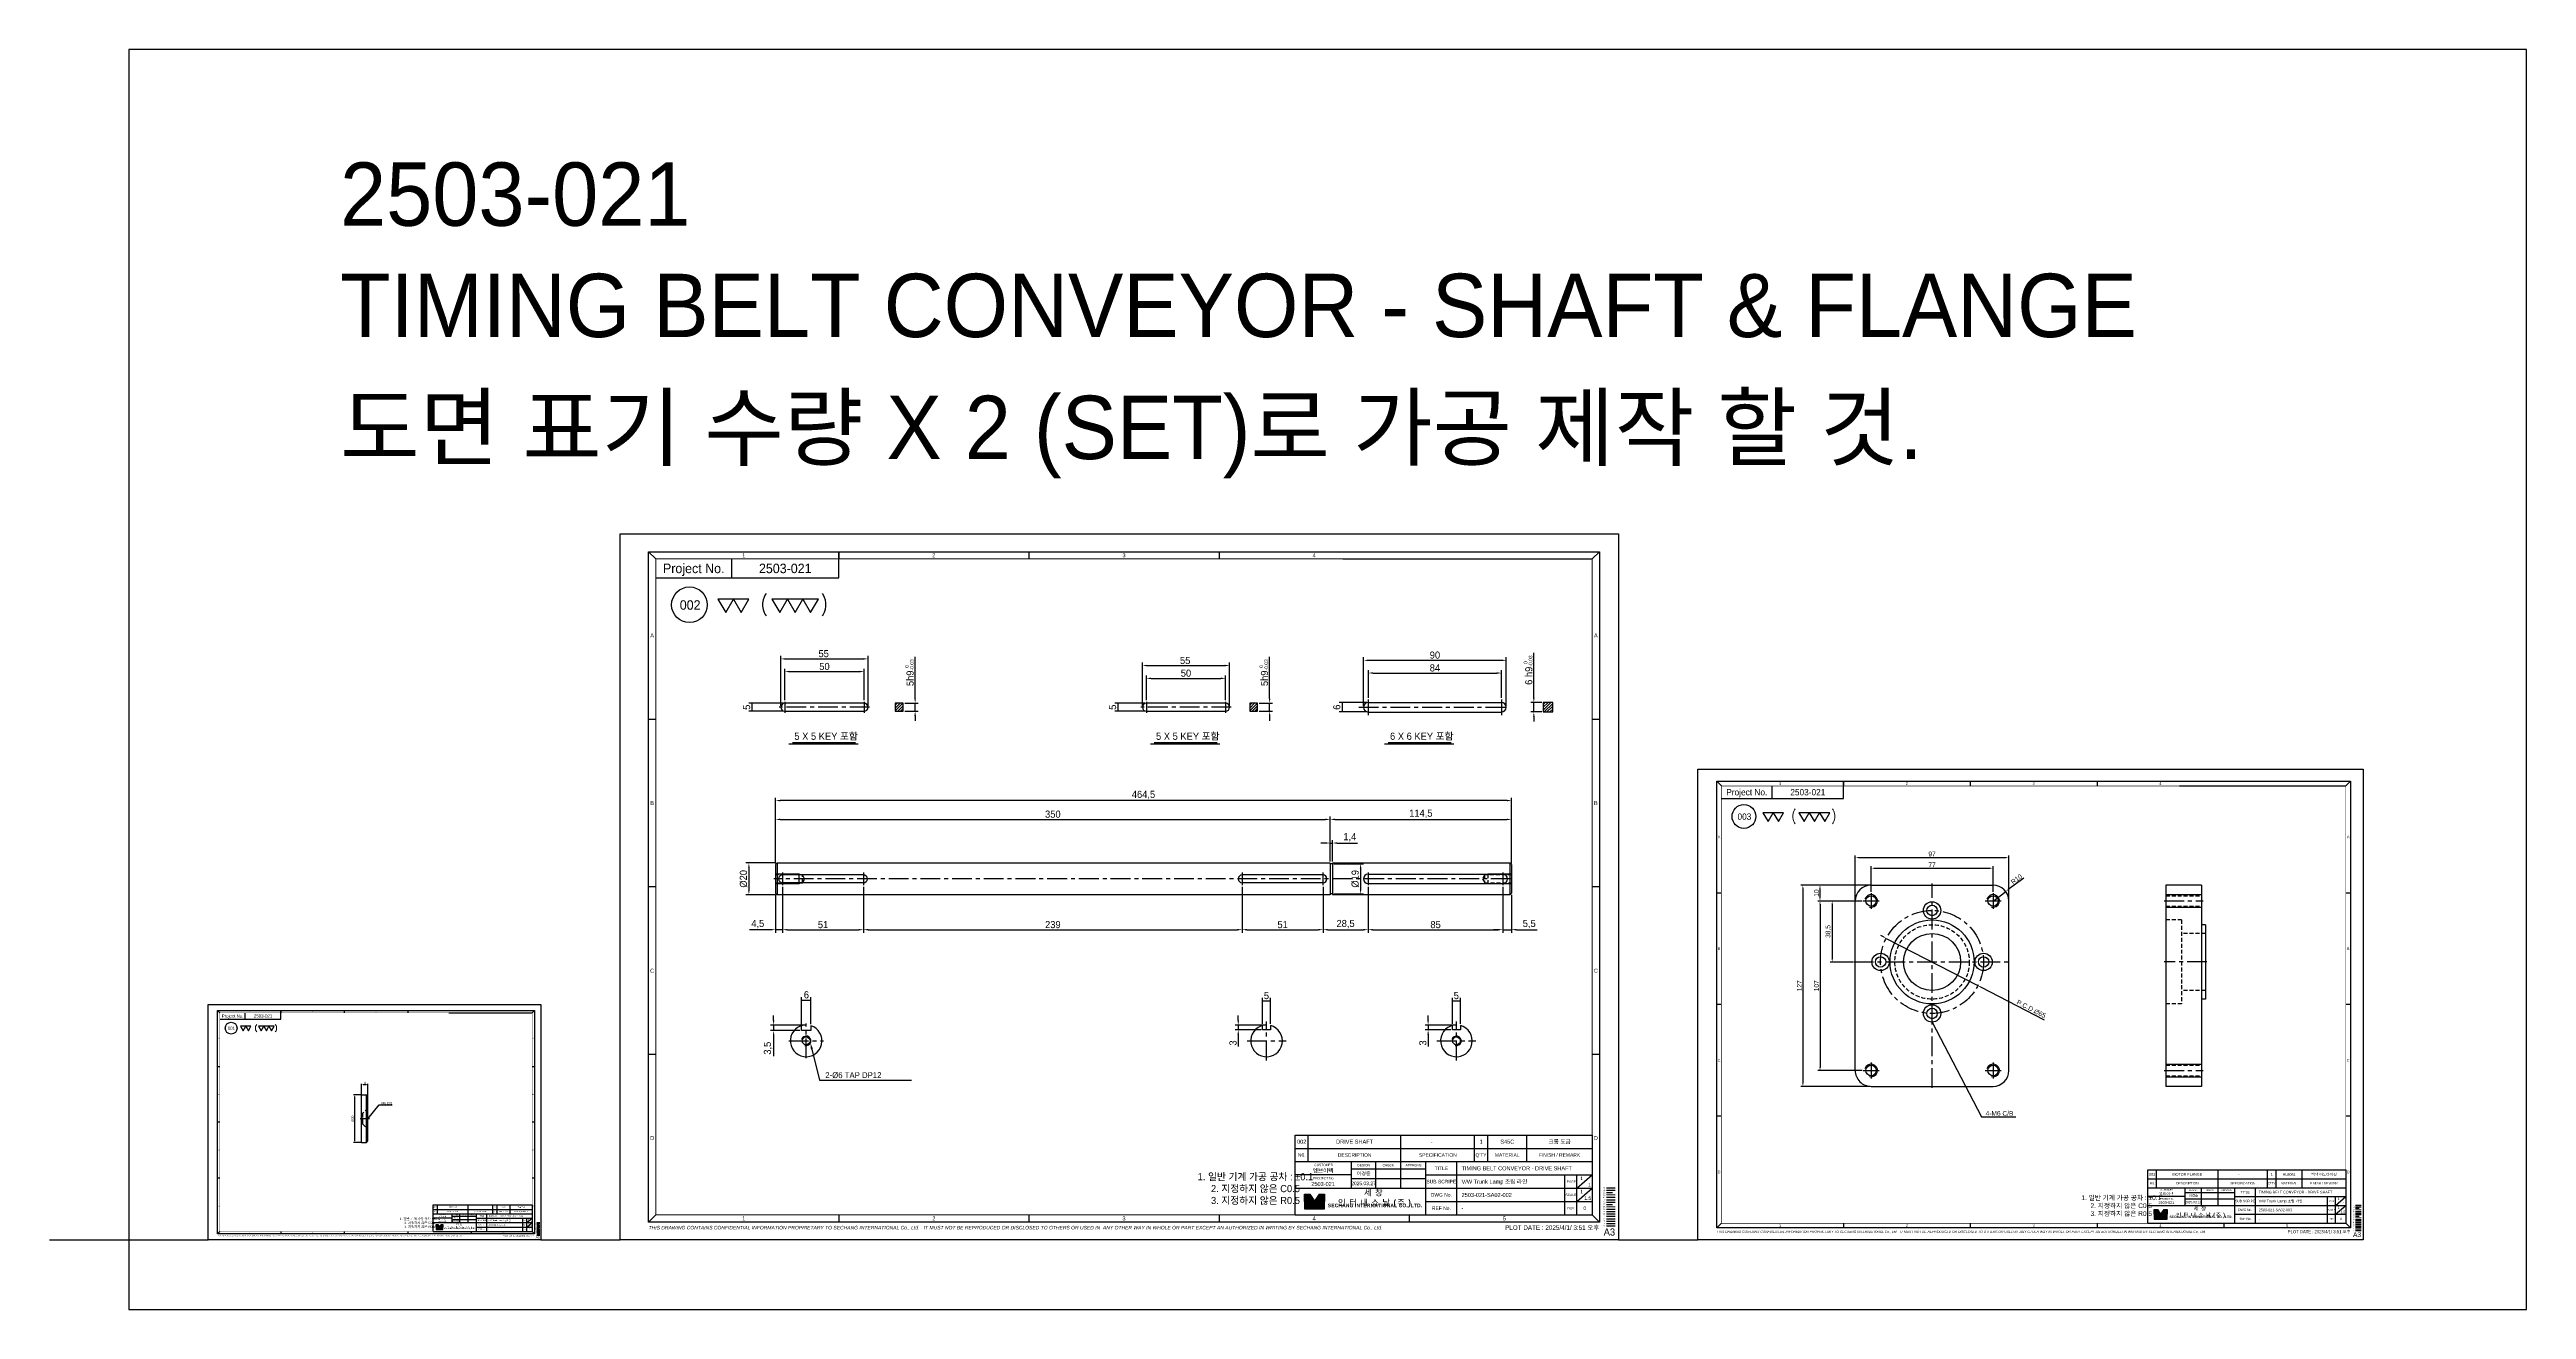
# Model space of a CAD drawing. Header units: inches. Extents: x 0 to 23821, y 0 to 11279.
# Drawn here: x 16700 to 18263, y 2957 to 3752 of the extents above; entities that cross this region are included whole.
import ezdxf
from ezdxf.enums import TextEntityAlignment as Align

# ---------------------------------------------------------------- set-up
doc = ezdxf.new("R2010")
doc.units = ezdxf.units.IN
doc.header["$LTSCALE"] = 10
doc.header["$MEASUREMENT"] = 0
for name, pattern in [('CENTER', [2, 1.25, -0.25, 0.25, -0.25]), ('HIDDEN', [0.375, 0.25, -0.125]), ('PHANTOM', [2.5, 1.25, -0.25, 0.25, -0.25, 0.25, -0.25])]:
    doc.linetypes.add(name, pattern=pattern)
doc.layers.get('Defpoints').update_dxf_attribs({"color": 8})
for name, color, linetype in [('11', 1, 'CENTER'), ('22', 2, 'HIDDEN'), ('44', 4, 'Continuous'), ('55', 5, 'Continuous'), ('66', 6, 'PHANTOM'), ('77', 40, 'HIDDEN'), ('99', 181, 'Continuous'), ('A', 8, 'Continuous'), ('B', 123, 'Continuous'), ('D', 3, 'Continuous'), ('G', 231, 'Continuous'), ('T', 3, 'Continuous'), ('V', 1, 'Continuous'), ('Y', 60, 'Continuous')]:
    doc.layers.add(name, color=color, linetype=linetype)
doc.layers.add('33', color=3, linetype='PHANTOM', lineweight=9)
doc.layers.add('88', color=35, linetype='Continuous', lineweight=5)
doc.styles.add('ROMANS', font='romans.shx', dxfattribs={"width": 0.9, "bigfont": 'whgtxt.shx'})
doc.styles.add('SCI', font='')
doc.styles.get('SCI').set_extended_font_data('Gulim')
doc.dimstyles.new('SCH', dxfattribs={"dimtxt": 2.5, "dimasz": 2, "dimexe": 1.25, "dimexo": 0.625, "dimtad": 1, "dimdec": 8, "dimtxsty": 'SCI', "dimcen": 2.5, "dimclrd": 4, "dimclre": 4, "dimclrt": 7, "dimadec": 8, "dimazin": 2, "dimtfac": 1, "dimtdec": 8, "dimtmove": 0, "dimatfit": 3, "dimfxl": 1, "dimarcsym": 0})
doc.dimstyles.new('SCH$0', dxfattribs={"dimtxt": 2.5, "dimasz": 2, "dimexe": 1.25, "dimexo": 0.625, "dimtad": 1, "dimdec": 3, "dimtxsty": 'SCI', "dimcen": 2.5, "dimclrd": 4, "dimclre": 4, "dimclrt": 7, "dimadec": 8, "dimazin": 2, "dimtfac": 1, "dimtdec": 3, "dimtmove": 0, "dimatfit": 3, "dimfxl": 1, "dimarcsym": 0})

# ---------------------------------------------------------------- blocks, each defined once
blk = doc.blocks.new('A$C82e70aa9')
h = blk.add_hatch(color=5)
h.dxf.hatch_style = 1
h.paths.add_polyline_path([(290.1, -278), (288.2, -278), (288.2, -280.8), (291.9, -280.8)])
h.paths.add_polyline_path([(296.1, -278), (294.2, -278), (292.3, -280.8), (296.1, -280.8)])
h.paths.add_polyline_path([(296.1, -281), (288.2, -281), (288.2, -283.8), (296.1, -283.8)])
at = {"color": 2}
for p, q in [((12, -7.5), (15, -10.5)), ((92, -7.5), (92, -10.5)), ((92, -10), (92, -7.5)), ((172, -7.5), (172, -10.5)), ((252, -7.5), (252, -10.5)), ((412, -7.5), (409, -10.5)), ((15, -286.5), (12, -289.5)), ((92, -286.5), (92, -289.5)), ((172, -286.5), (172, -289.5)), ((252, -286.5), (252, -289.5)), ((332, -286.5), (332, -289.5)), ((409, -286.5), (412, -289.5))]:
    blk.add_line(p, q, dxfattribs=at)
at = {"color": 40}
for p, q in [((47, -18.5), (47, -10.5)), ((92, -18.5), (92, -10.5))]:
    blk.add_line(p, q, dxfattribs=at)
at = {"color": 3}
blk.add_line((304, -10.5), (409, -10.5), dxfattribs=at)
for p, q in [((12, -78), (15, -78)), ((409, -78), (412, -78)), ((15, -148.5), (12, -148.5)), ((412, -148.5), (409, -148.5)), ((15, -219), (12, -219)), ((412, -219), (409, -219)), ((284, -252.9), (409, -252.9)), ((284, -286.5), (284, -252.9)), ((284, -258.5), (409, -258.5)), ((409, -252.9), (409, -286.5)), ((284, -264.1), (409, -264.1)), ((307.5, -264.1), (307.5, -275.3)), ((307.5, -267.1), (339, -267.1)), ((318, -275.3), (318, -264.1)), ((328.5, -275.3), (328.5, -264.1)), ((339, -286.5), (339, -264.1)), ((397.5, -286.5), (397.5, -269.7)), ((402.5, -275.3), (409, -269.7)), ((402.5, -286.5), (402.5, -269.7)), ((284, -275.3), (409, -275.3)), ((288, -280.9), (288, -277.8)), ((288, -277.8), (290.2, -277.8)), ((288, -280.9), (288, -284)), ((288.2, -280.8), (288.2, -278)), ((288.2, -278), (290.1, -278)), ((291.9, -280.8), (288.2, -280.8)), ((296.1, -281), (288.2, -281)), ((288.2, -281), (288.2, -283.8)), ((290.1, -278), (291.9, -280.8)), ((290.2, -277.8), (292.1, -280.7)), ((294.1, -277.8), (292.1, -280.7)), ((294.2, -278), (292.3, -280.8)), ((296.1, -280.8), (292.3, -280.8)), ((294.1, -277.8), (296.3, -277.8)), ((294.2, -278), (296.1, -278)), ((296.1, -278), (296.1, -280.8)), ((296.1, -283.8), (296.1, -281)), ((296.3, -277.8), (296.3, -280.9)), ((296.3, -284), (296.3, -280.9)), ((402.5, -280.9), (409, -275.3)), ((415, -275.1), (418.6, -275.1)), ((284, -286.5), (409, -286.5)), ((288, -284), (296.3, -284)), ((288.2, -283.8), (296.1, -283.8))]:
    blk.add_line(p, q)
at = {"color": 1}
blk.add_lwpolyline([(0, 0), (420, 0), (420, -297), (0, -297)], close=True, dxfattribs=at)
at = {"color": 2}
blk.add_lwpolyline([(12, -7.5), (412, -7.5), (412, -289.5), (12, -289.5)], close=True, dxfattribs=at)
at = {"const_width": 0.4}
blk.add_lwpolyline([(15, -10.5), (409, -10.5), (409, -286.5), (15, -286.5)], close=True, dxfattribs=at)
at = {"color": 40}
blk.add_lwpolyline([(15, -18.5), (92, -18.5)], dxfattribs=at)
blk.add_circle((29.2, -29.8), 7.5)
at = {"layer": '11'}
blk.add_line((415, -276.1), (418.6, -276.1), dxfattribs=at)
at = {"layer": '22'}
blk.add_line((415, -277.1), (418.6, -277.1), dxfattribs=at)
at = {"layer": '33'}
blk.add_line((415, -278.1), (418.6, -278.1), dxfattribs=at)
at = {"layer": '44'}
blk.add_line((415, -279.1), (418.6, -279.1), dxfattribs=at)
at = {"layer": '55'}
blk.add_line((415, -280.1), (418.6, -280.1), dxfattribs=at)
at = {"layer": '66'}
blk.add_line((415, -281.1), (418.6, -281.1), dxfattribs=at)
at = {"layer": '77'}
blk.add_line((415, -282.1), (418.6, -282.1), dxfattribs=at)
at = {"layer": '88'}
blk.add_line((415, -283.1), (418.6, -283.1), dxfattribs=at)
at = {"layer": '99'}
blk.add_line((415, -284.1), (418.6, -284.1), dxfattribs=at)
at = {"layer": 'A'}
blk.add_line((415, -285.1), (418.6, -285.1), dxfattribs=at)
at = {"layer": 'B'}
blk.add_line((415, -286.1), (418.6, -286.1), dxfattribs=at)
at = {"layer": 'D'}
for p, q in [((289.5, -258.5), (289.5, -252.9)), ((289.5, -264.1), (289.5, -258.5)), ((328.5, -258.5), (328.5, -252.9)), ((328.5, -264.1), (328.5, -258.5)), ((359.5, -258.5), (359.5, -252.9)), ((359.5, -264.1), (359.5, -258.5)), ((365, -258.5), (365, -252.9)), ((365, -264.1), (365, -258.5)), ((381.5, -258.5), (381.5, -252.9)), ((381.5, -264.1), (381.5, -258.5)), ((307.5, -269.7), (284, -269.7)), ((339, -269.7), (409, -269.7)), ((352, -286.5), (352, -264.1)), ((307.5, -271.2), (339, -271.2)), ((339, -280.9), (409, -280.9)), ((415, -287.1), (418.6, -287.1))]:
    blk.add_line(p, q, dxfattribs=at)
at = {"layer": 'G'}
blk.add_line((415, -288.1), (418.6, -288.1), dxfattribs=at)
at = {"layer": 'T'}
blk.add_line((415, -289.1), (418.6, -289.1), dxfattribs=at)
at = {"layer": 'V'}
blk.add_line((415, -291.1), (418.6, -291.1), dxfattribs=at)
at = {"layer": 'Y'}
blk.add_line((415, -290.1), (418.6, -290.1), dxfattribs=at)
at = {"color": 2, "style": 'SCI'}
blk.add_text('1', height=1, dxfattribs=at).set_placement((52, -8.8), align=Align.MIDDLE_CENTER)
at = {"style": 'SCI'}
for s, height, p in [('Project No.', 4, (31, -14.5)), ('FINISH / REMARK', 1.5, (395.2, -261.3)), ('N0.', 1.5, (286.8, -261.3)), ('DESCRIPTION', 1.5, (309, -261.3)), ('이경중', 1.5, (312.8, -269.1)), ('SPECIFICATION', 1.5, (344, -261.3)), ("Q'TY", 1.5, (362.2, -261.3)), ('MATERIAL', 1.5, (373.2, -261.3)), ('0', 0.6, (414, -275.1))]:
    blk.add_text(s, height=height, dxfattribs=at).set_placement(p, align=Align.MIDDLE_CENTER)
at = {"linetype": 'Continuous', "style": 'SCI'}
blk.add_text('PLOT DATE : 2025/4/1/ 3:51 오후', height=1.92, dxfattribs=at).set_placement((411.9, -292.8), align=Align.RIGHT)
at = {"color": 2, "style": 'SCI'}
blk.add_text('A3', height=3, dxfattribs=at).set_placement((418.6, -296.1), align=Align.BOTTOM_RIGHT)
at = {"color": 2, "attachment_point": 5, "style": 'SCI'}
for s, insert, char_height, width in [('1', (52, -9), 1.7, 80), ('2', (132, -9), 1.7, 80), ('3', (212, -9), 1.7, 80), ('4', (292, -9), 1.7, 80), ('A', (13.5, -42.7), 1.7, 3), ('A', (410.5, -42.7), 1.7, 3), ('B', (13.5, -113.2), 1.7, 3), ('B', (410.5, -113.2), 1.7, 3), ('C', (13.5, -183.8), 1.7, 3), ('C', (410.5, -183.8), 1.7, 3), ('D', (13.5, -254.2), 1.7, 3), ('D', (410.5, -254.2), 1.7, 3), ('1. 일반 기계 가공 공차 : ±0.1\\P2. 지정하지 않은 C0.5\\P3. 지정하지 않은 R0.5', (267.3, -275.6), 3, 83.582), ('1', (52, -288), 1.7, 80), ('2', (132, -288), 1.7, 80), ('3', (212, -288), 1.7, 80), ('4', (292, -288), 1.7, 80), ('5', (372, -288), 1.7, 80)]:
    blk.add_mtext(s, dxfattribs=dict(at, insert=insert, char_height=char_height, width=width))
at = {"style": 'SCI'}
for s, insert, char_height, width, attachment_point in [(' PROJECT No.', (295.8, -271.1), 1, 23.5, 5), (' CUSTOMER', (295.8, -265.5), 1, 23.5, 5), ('DESIGN', (312.8, -265.6), 1, 10.5, 5), ('CHECK', (323.2, -265.6), 1, 10.5, 5), ('APPROVE', (333.8, -265.6), 1, 10.5, 5), ('TITLE', (345.5, -266.9), 1.5, 13, 5), ('\\pi1.42726;1', (402.5, -271.1), 1.5, 3.25, 4), ('{\\fGulim|b1|i0|c129|p50;\\T1.45;세창 인터내쇼날(주)}', (317.6, -279.6), 2.5, 38.733, 5), ('SUB SCRIPE', (345.5, -272.5), 1.5, 13, 5), ('DWG No.', (345.5, -278.1), 1.5, 13, 5), ('SCALE', (400, -278.1), 1, 5, 5), (' PAGE', (400, -272.5), 1, 5, 5), ('\\pi1.42726;1', (402.5, -276.7), 1.5, 3.25, 4), ('\\pi1.42726;1', (405.8, -273.9), 1.5, 3.25, 4), ('{\\fGulim|b1|i0|c129|p50;\\T1.05;SECHANG INTERNATIONAL CO., LTD.}', (317.6, -282.7), 1.5, 38.733, 5), ('REF No.', (345.5, -283.7), 1.5, 13, 5), ('REV', (400, -283.7), 1, 5, 5)]:
    blk.add_mtext(s, dxfattribs=dict(at, insert=insert, char_height=char_height, width=width, attachment_point=attachment_point))
at = {"color": 3, "insert": (12, -292), "char_height": 1.5, "width": 400.024, "attachment_point": 4, "style": 'SCI'}
blk.add_mtext('{\\fArial|b0|i1|c0|p34;THIS DRAWING CONTAINS CONFIDENTIAL INFORMATION PROPRIETARY TO SECHANG INTERNATIONAL Co., Ltd.   IT MUST NOT BE REPRODUCED OR DISCLOSED TO OTHERS OR USED IN  ANY OTHER WAY IN WHOLE OR PART EXCEPT AN AUTHORIZED IN WRITING BY SECHANG INTERNATIONAL Co., Ltd.  }', dxfattribs=at)
at = {"layer": '11', "style": 'SCI'}
blk.add_text('11', height=0.6, dxfattribs=at).set_placement((414, -276.1), align=Align.MIDDLE_CENTER)
at = {"layer": '22', "style": 'SCI'}
blk.add_text('22', height=0.6, dxfattribs=at).set_placement((414, -277.1), align=Align.MIDDLE_CENTER)
at = {"layer": '33', "style": 'SCI'}
blk.add_text('33', height=0.6, dxfattribs=at).set_placement((414, -278.1), align=Align.MIDDLE_CENTER)
at = {"layer": '44', "style": 'SCI'}
blk.add_text('44', height=0.6, dxfattribs=at).set_placement((414, -279.1), align=Align.MIDDLE_CENTER)
at = {"layer": '55', "style": 'SCI'}
blk.add_text('55', height=0.6, dxfattribs=at).set_placement((414, -280.1), align=Align.MIDDLE_CENTER)
at = {"layer": '66', "style": 'SCI'}
blk.add_text('66', height=0.6, dxfattribs=at).set_placement((414, -281.1), align=Align.MIDDLE_CENTER)
at = {"layer": '77', "style": 'SCI'}
blk.add_text('77', height=0.6, dxfattribs=at).set_placement((414, -282.1), align=Align.MIDDLE_CENTER)
at = {"layer": '88', "style": 'SCI'}
blk.add_text('88', height=0.6, dxfattribs=at).set_placement((414, -283.1), align=Align.MIDDLE_CENTER)
at = {"layer": '99', "style": 'SCI'}
blk.add_text('99', height=0.6, dxfattribs=at).set_placement((414, -284.1), align=Align.MIDDLE_CENTER)
at = {"layer": 'A', "style": 'SCI'}
blk.add_text('A', height=0.6, dxfattribs=at).set_placement((414, -285.1), align=Align.MIDDLE_CENTER)
at = {"layer": 'B', "style": 'SCI'}
blk.add_text('B', height=0.6, dxfattribs=at).set_placement((414, -286.1), align=Align.MIDDLE_CENTER)
at = {"layer": 'D', "style": 'SCI'}
blk.add_text('D', height=0.6, dxfattribs=at).set_placement((414, -287.1), align=Align.MIDDLE_CENTER)
at = {"layer": 'G', "style": 'SCI'}
blk.add_text('G', height=0.6, dxfattribs=at).set_placement((414, -288.1), align=Align.MIDDLE_CENTER)
at = {"layer": 'T', "style": 'SCI'}
blk.add_text('T', height=0.6, dxfattribs=at).set_placement((414, -289.1), align=Align.MIDDLE_CENTER)
at = {"layer": 'V', "style": 'SCI'}
blk.add_text('V', height=0.6, dxfattribs=at).set_placement((414, -291.1), align=Align.MIDDLE_CENTER)
at = {"layer": 'Y', "style": 'SCI'}
blk.add_text('Y', height=0.6, dxfattribs=at).set_placement((414, -290.1), align=Align.MIDDLE_CENTER)
blk = doc.blocks.new('A$C47f7fc60')
for p, q in [((68.5, 48.5), (-38.5, 48.5)), ((-48.5, -38.5), (-48.5, 38.5)), ((78.5, -38.5), (78.5, 38.5)), ((68.5, -48.5), (-38.5, -48.5))]:
    blk.add_line(p, q)
for centre, radius in [((-38.5, 38.5), 3.32), ((0, 32.5), 5.5), ((0, 32.5), 3.3), ((68.5, 38.5), 3.32), ((0, 0), 26.5), ((0, 0), 18), ((-32.5, 0), 5.5), ((-32.5, 0), 3.3), ((32.5, 0), 5.5), ((32.5, 0), 3.3), ((0, -32.5), 5.5), ((0, -32.5), 3.3), ((-38.5, -38.5), 3.32), ((68.5, -38.5), 3.32)]:
    blk.add_circle(centre, radius)
for centre, start, end in [((-38.5, 38.5), 90, 180), ((68.5, 38.5), 0, 90), ((-38.5, -38.5), 180, 270), ((68.5, -38.5), 270, 0)]:
    blk.add_arc(centre, 10, start, end)
at = {"layer": '11'}
for p, q in [((0, -49.5), (0, 49.5)), ((-43.5, 38.5), (-33.5, 38.5)), ((-38.5, 33.5), (-38.5, 43.5)), ((63.5, 38.5), (73.5, 38.5)), ((68.5, 33.5), (68.5, 43.5)), ((79.5, 0), (-49.5, 0)), ((-43.5, -38.5), (-33.5, -38.5)), ((-38.5, -43.5), (-38.5, -33.5)), ((63.5, -38.5), (73.5, -38.5)), ((68.5, -43.5), (68.5, -33.5))]:
    blk.add_line(p, q, dxfattribs=at)
blk.add_circle((0, 0), 32.5, dxfattribs=at)
at = {"layer": '22'}
blk.add_circle((0, 0), 23.5, dxfattribs=at)
at = {"layer": 'T'}
for centre in [(-38.5, 38.5), (68.5, 38.5), (-38.5, -38.5), (68.5, -38.5)]:
    blk.add_arc(centre, 4, 345, 255, dxfattribs=at)
blk = doc.blocks.new('A$C61accbae')
for p, q in [((-15, 0), (-15, -3)), ((-15, 0), (15, 0)), ((15, 0), (15, -3)), ((-15, -3), (-14, -4)), ((-15, -3), (15, -3)), ((-14, -4), (14, -4)), ((14, -4), (15, -3))]:
    blk.add_line(p, q)
at = {"layer": '11'}
blk.add_line((0, -5), (0, 1), dxfattribs=at)
at = {"layer": '22'}
for p, q in [((-3.3, -0.6), (-3.3, 0)), ((3.3, -0.6), (3.3, 0)), ((-3.3, -0.6), (-6.7, -4)), ((3.3, -0.6), (-3.3, -0.6)), ((6.7, -4), (3.3, -0.6))]:
    blk.add_line(p, q, dxfattribs=at)
blk = doc.blocks.new('A$Ca3c98541')
for p, q in [((-465.5, 9), (-464.5, 10)), ((-465.5, -9), (-465.5, 9)), ((-464.5, 10), (-352.4, 10)), ((-464.5, -10), (-464.5, 10)), ((-375, 3), (-460, 3)), ((-352.4, -10), (-352.4, 10)), ((-352.4, 9.5), (-351, 9.5)), ((-351, 10), (-2, 10)), ((-351, -10), (-351, 10)), ((-346.5, 2.5), (-295.5, 2.5)), ((-56.5, 2.5), (-5.5, 2.5)), ((-2, 10), (-1, 9)), ((-2, -10), (-2, 10)), ((-1, -9), (-1, 9)), ((-465.5, -9), (-464.5, -10)), ((-464.5, -10), (-352.4, -10)), ((-375, -3), (-460, -3)), ((-352.4, -9.5), (-351, -9.5)), ((-351, -10), (-2, -10)), ((-346.5, -2.5), (-295.5, -2.5)), ((-56.5, -2.5), (-5.5, -2.5)), ((-2, -10), (-1, -9))]:
    blk.add_line(p, q)
for centre, radius, start, end in [((-460, 0), 3, 90, 270), ((-375, 0), 3, 270, 90), ((-346.5, 0), 2.5, 90, 270), ((-295.5, 0), 2.5, 270, 90), ((-56.5, 0), 2.5, 90, 270), ((-5.5, 0), 2.5, 270, 90)]:
    blk.add_arc(centre, radius, start, end)
at = {"layer": '11'}
for p, q in [((-465, 0), (0, 0)), ((-460, -4), (-460, 4)), ((-375, -4), (-375, 4)), ((-346.5, -4), (-346.5, 4)), ((-295.5, -4), (-295.5, 4)), ((-56.5, -4), (-56.5, 4)), ((-5.5, -4), (-5.5, 4))]:
    blk.add_line(p, q, dxfattribs=at)
at = {"layer": '22'}
for p, q in [((-448.5, 2.5), (-465.5, 2.5)), ((-450.5, -3), (-450.5, 3)), ((-447.1, 0), (-448.5, 2.5)), ((-448.5, -2.5), (-448.5, 2.5)), ((-18, 2.5), (-19.4, 0)), ((-19.4, 0), (-18, -2.5)), ((-1, 2.5), (-18, 2.5)), ((-18, 2.5), (-18, -2.5)), ((-16, 3), (-16, -3)), ((-465.5, -2.5), (-448.5, -2.5)), ((-448.5, -2.5), (-447.1, 0)), ((-18, -2.5), (-1, -2.5))]:
    blk.add_line(p, q, dxfattribs=at)
at = {"layer": 'T'}
for p, q in [((-450.5, 3), (-465.5, 3)), ((-449.6, 2.5), (-450.5, 3)), ((-16, 3), (-16.9, 2.5)), ((-1, 3), (-16, 3)), ((-465.5, -3), (-450.5, -3)), ((-450.5, -3), (-449.6, -2.5)), ((-16.9, -2.5), (-16, -3)), ((-16, -3), (-1, -3))]:
    blk.add_line(p, q, dxfattribs=at)
blk = doc.blocks.new('*D1110')
at = {"color": 4, "lineweight": -2, "transparency": 16777216}
for p, q in [((16896.6, 3092.1), (16891.8, 3092.1)), ((16892.4, 3091.1), (16892.4, 3063.1)), ((16896.6, 3062.1), (16891.8, 3062.1))]:
    blk.add_line(p, q, dxfattribs=at)
at = {"color": 4, "transparency": 16777216}
for points in [[(16892.3, 3091.1), (16892.6, 3091.1), (16892.4, 3092.1)], [(16892.3, 3063.1), (16892.6, 3063.1), (16892.4, 3062.1)]]:
    blk.add_solid(points, dxfattribs=at)
at = {"layer": 'Defpoints', "color": 0, "transparency": 16777216}
for p in [(16896.9, 3092.1), (16892.4, 3062.1), (16896.9, 3062.1)]:
    blk.add_point(p, dxfattribs=at)
at = {"color": 7, "transparency": 16777216, "insert": (16891.3, 3077.1), "char_height": 1.5, "attachment_point": 5, "rotation": 90, "style": 'SCI'}
blk.add_mtext('%%C30', dxfattribs=at)
blk = doc.blocks.new('*D1111')
at = {"color": 4, "lineweight": -2, "transparency": 16777216}
for p, q in [((16896.9, 3092.4), (16896.9, 3099.2)), ((16897.9, 3098.6), (16899.9, 3098.6)), ((16900.9, 3091.4), (16900.9, 3099.2))]:
    blk.add_line(p, q, dxfattribs=at)
at = {"color": 4, "transparency": 16777216}
for points in [[(16897.9, 3098.8), (16897.9, 3098.4), (16896.9, 3098.6)], [(16899.9, 3098.8), (16899.9, 3098.4), (16900.9, 3098.6)]]:
    blk.add_solid(points, dxfattribs=at)
at = {"layer": 'Defpoints', "color": 0, "transparency": 16777216}
for p in [(16900.9, 3098.6), (16896.9, 3092.1), (16900.9, 3091.1)]:
    blk.add_point(p, dxfattribs=at)
at = {"color": 7, "transparency": 16777216, "insert": (16898.9, 3099.7), "char_height": 1.5, "attachment_point": 5, "style": 'SCI'}
blk.add_mtext('4', dxfattribs=at)
blk = doc.blocks.new('*D1112')
at = {"color": 4, "lineweight": -2, "transparency": 16777216}
for p, q in [((17158.1, 3238.5), (17139.4, 3238.5)), ((17141.3, 3235.5), (17141.3, 3221.5)), ((17158.1, 3218.5), (17139.4, 3218.5))]:
    blk.add_line(p, q, dxfattribs=at)
at = {"color": 4, "transparency": 16777216}
for points in [[(17140.8, 3235.5), (17141.8, 3235.5), (17141.3, 3238.5)], [(17140.8, 3221.5), (17141.8, 3221.5), (17141.3, 3218.5)]]:
    blk.add_solid(points, dxfattribs=at)
at = {"layer": 'Defpoints', "color": 0, "transparency": 16777216}
for p in [(17159.1, 3238.5), (17141.3, 3218.5), (17159.1, 3218.5)]:
    blk.add_point(p, dxfattribs=at)
at = {"color": 7, "transparency": 16777216, "insert": (17137.9, 3228.5), "char_height": 4.5, "attachment_point": 5, "rotation": 90, "style": 'SCI'}
blk.add_mtext('%%C20', dxfattribs=at)
blk = doc.blocks.new('*D1113')
at = {"color": 4, "lineweight": -2, "transparency": 16777216}
for p, q in [((17510.4, 3238), (17529.1, 3238)), ((17527.3, 3235), (17527.3, 3222)), ((17510.4, 3219), (17529.1, 3219))]:
    blk.add_line(p, q, dxfattribs=at)
at = {"color": 4, "transparency": 16777216}
for points in [[(17526.8, 3235), (17527.8, 3235), (17527.3, 3238)], [(17526.8, 3222), (17527.8, 3222), (17527.3, 3219)]]:
    blk.add_solid(points, dxfattribs=at)
at = {"layer": 'Defpoints', "color": 0, "transparency": 16777216}
for p in [(17509.5, 3238), (17509.5, 3219), (17527.3, 3219)]:
    blk.add_point(p, dxfattribs=at)
at = {"color": 7, "transparency": 16777216, "insert": (17523.9, 3228.5), "char_height": 4.5, "attachment_point": 5, "rotation": 90, "style": 'SCI'}
blk.add_mtext('%%C19', dxfattribs=at)
blk = doc.blocks.new('*D1114')
at = {"color": 4, "lineweight": -2, "transparency": 16777216}
for p, q in [((17158.1, 3238.4), (17158.1, 3267.9)), ((17508.1, 3239.4), (17508.1, 3267.9)), ((17161.1, 3266), (17505.1, 3266))]:
    blk.add_line(p, q, dxfattribs=at)
at = {"color": 4, "transparency": 16777216}
for points in [[(17161.1, 3266.5), (17161.1, 3265.5), (17158.1, 3266)], [(17505.1, 3266.5), (17505.1, 3265.5), (17508.1, 3266)]]:
    blk.add_solid(points, dxfattribs=at)
at = {"layer": 'Defpoints', "color": 0, "transparency": 16777216}
for p in [(17508.1, 3266), (17158.1, 3237.5), (17508.1, 3238.5)]:
    blk.add_point(p, dxfattribs=at)
at = {"color": 7, "transparency": 16777216, "insert": (17333.1, 3269.3), "char_height": 4.5, "attachment_point": 5, "style": 'SCI'}
blk.add_mtext('350', dxfattribs=at)
blk = doc.blocks.new('*D1115')
at = {"color": 4, "lineweight": -2, "transparency": 16777216}
for p, q in [((17505.1, 3251.1), (17502.1, 3251.1)), ((17508.1, 3239.4), (17508.1, 3253)), ((17508.1, 3251.1), (17509.5, 3251.1)), ((17509.5, 3239.4), (17509.5, 3253)), ((17512.5, 3251.1), (17525.4, 3251.1))]:
    blk.add_line(p, q, dxfattribs=at)
at = {"color": 4, "transparency": 16777216}
for points in [[(17505.1, 3251.6), (17505.1, 3250.6), (17508.1, 3251.1)], [(17512.5, 3251.6), (17512.5, 3250.6), (17509.5, 3251.1)]]:
    blk.add_solid(points, dxfattribs=at)
at = {"layer": 'Defpoints', "color": 0, "transparency": 16777216}
for p in [(17509.5, 3251.1), (17508.1, 3238.5), (17509.5, 3238.5)]:
    blk.add_point(p, dxfattribs=at)
at = {"color": 7, "transparency": 16777216, "insert": (17520.5, 3254.7), "char_height": 4.5, "attachment_point": 5, "style": 'SCI'}
blk.add_mtext('1,4', dxfattribs=at)
blk = doc.blocks.new('*D1116')
at = {"color": 4, "lineweight": -2, "transparency": 16777216}
for p, q in [((17508.1, 3239.4), (17508.1, 3267.9)), ((17622.6, 3238.4), (17622.6, 3267.9)), ((17511.1, 3266), (17619.6, 3266))]:
    blk.add_line(p, q, dxfattribs=at)
at = {"color": 4, "transparency": 16777216}
for points in [[(17511.1, 3266.5), (17511.1, 3265.5), (17508.1, 3266)], [(17619.6, 3266.5), (17619.6, 3265.5), (17622.6, 3266)]]:
    blk.add_solid(points, dxfattribs=at)
at = {"layer": 'Defpoints', "color": 0, "transparency": 16777216}
for p in [(17622.6, 3266), (17508.1, 3238.5), (17622.6, 3237.5)]:
    blk.add_point(p, dxfattribs=at)
at = {"color": 7, "transparency": 16777216, "insert": (17565.3, 3269.5), "char_height": 4.5, "attachment_point": 5, "style": 'SCI'}
blk.add_mtext('114,5', dxfattribs=at)
blk = doc.blocks.new('*D1117')
at = {"color": 4, "lineweight": -2, "transparency": 16777216}
for p, q in [((17158.1, 3238.4), (17158.1, 3279.7)), ((17619.6, 3277.9), (17161.1, 3277.9)), ((17622.6, 3238.4), (17622.6, 3279.7))]:
    blk.add_line(p, q, dxfattribs=at)
at = {"color": 4, "transparency": 16777216}
for points in [[(17161.1, 3278.4), (17161.1, 3277.4), (17158.1, 3277.9)], [(17619.6, 3278.4), (17619.6, 3277.4), (17622.6, 3277.9)]]:
    blk.add_solid(points, dxfattribs=at)
at = {"layer": 'Defpoints', "color": 0, "transparency": 16777216}
for p in [(17158.1, 3277.9), (17158.1, 3237.5), (17622.6, 3237.5)]:
    blk.add_point(p, dxfattribs=at)
at = {"color": 7, "transparency": 16777216, "insert": (17390.3, 3281.4), "char_height": 4.5, "attachment_point": 5, "style": 'SCI'}
blk.add_mtext('464,5', dxfattribs=at)
blk = doc.blocks.new('*D1118')
at = {"color": 4, "lineweight": -2, "transparency": 16777216}
for p, q in [((17162.6, 3223.5), (17162.6, 3194.5)), ((17158.1, 3218.5), (17158.1, 3194.5)), ((17155.1, 3196.4), (17141.7, 3196.4)), ((17162.6, 3196.4), (17158.1, 3196.4)), ((17165.6, 3196.4), (17168.6, 3196.4))]:
    blk.add_line(p, q, dxfattribs=at)
at = {"color": 4, "transparency": 16777216}
for points in [[(17155.1, 3196.9), (17155.1, 3195.9), (17158.1, 3196.4)], [(17165.6, 3196.9), (17165.6, 3195.9), (17162.6, 3196.4)]]:
    blk.add_solid(points, dxfattribs=at)
at = {"layer": 'Defpoints', "color": 0, "transparency": 16777216}
for p in [(17162.6, 3224.5), (17158.1, 3219.5), (17158.1, 3196.4)]:
    blk.add_point(p, dxfattribs=at)
at = {"color": 7, "transparency": 16777216, "insert": (17146.9, 3199.9), "char_height": 4.5, "attachment_point": 5, "style": 'SCI'}
blk.add_mtext('4,5', dxfattribs=at)
blk = doc.blocks.new('*D1119')
at = {"color": 4, "lineweight": -2, "transparency": 16777216}
for p, q in [((17162.6, 3223.5), (17162.6, 3194.5)), ((17213.6, 3223.5), (17213.6, 3194.5)), ((17165.6, 3196.4), (17210.6, 3196.4))]:
    blk.add_line(p, q, dxfattribs=at)
at = {"color": 4, "transparency": 16777216}
for points in [[(17165.6, 3196.9), (17165.6, 3195.9), (17162.6, 3196.4)], [(17210.6, 3196.9), (17210.6, 3195.9), (17213.6, 3196.4)]]:
    blk.add_solid(points, dxfattribs=at)
at = {"layer": 'Defpoints', "color": 0, "transparency": 16777216}
for p in [(17162.6, 3224.5), (17213.6, 3224.5), (17213.6, 3196.4)]:
    blk.add_point(p, dxfattribs=at)
at = {"color": 7, "transparency": 16777216, "insert": (17188.1, 3199.6), "char_height": 4.5, "attachment_point": 5, "style": 'SCI'}
blk.add_mtext('51', dxfattribs=at)
blk = doc.blocks.new('*D1120')
at = {"color": 4, "lineweight": -2, "transparency": 16777216}
for p, q in [((17213.6, 3223.5), (17213.6, 3194.5)), ((17452.6, 3223.5), (17452.6, 3194.5)), ((17216.6, 3196.4), (17449.6, 3196.4))]:
    blk.add_line(p, q, dxfattribs=at)
at = {"color": 4, "transparency": 16777216}
for points in [[(17216.6, 3196.9), (17216.6, 3195.9), (17213.6, 3196.4)], [(17449.6, 3196.9), (17449.6, 3195.9), (17452.6, 3196.4)]]:
    blk.add_solid(points, dxfattribs=at)
at = {"layer": 'Defpoints', "color": 0, "transparency": 16777216}
for p in [(17213.6, 3224.5), (17452.6, 3224.5), (17452.6, 3196.4)]:
    blk.add_point(p, dxfattribs=at)
at = {"color": 7, "transparency": 16777216, "insert": (17333.1, 3199.6), "char_height": 4.5, "attachment_point": 5, "style": 'SCI'}
blk.add_mtext('239', dxfattribs=at)
blk = doc.blocks.new('*D1121')
at = {"color": 4, "lineweight": -2, "transparency": 16777216}
for p, q in [((17452.6, 3223.5), (17452.6, 3194.5)), ((17503.6, 3223.5), (17503.6, 3194.5)), ((17455.6, 3196.4), (17500.6, 3196.4))]:
    blk.add_line(p, q, dxfattribs=at)
at = {"color": 4, "transparency": 16777216}
for points in [[(17455.6, 3196.9), (17455.6, 3195.9), (17452.6, 3196.4)], [(17500.6, 3196.9), (17500.6, 3195.9), (17503.6, 3196.4)]]:
    blk.add_solid(points, dxfattribs=at)
at = {"layer": 'Defpoints', "color": 0, "transparency": 16777216}
for p in [(17452.6, 3224.5), (17503.6, 3224.5), (17503.6, 3196.4)]:
    blk.add_point(p, dxfattribs=at)
at = {"color": 7, "transparency": 16777216, "insert": (17478.1, 3199.6), "char_height": 4.5, "attachment_point": 5, "style": 'SCI'}
blk.add_mtext('51', dxfattribs=at)
blk = doc.blocks.new('*D1122')
at = {"color": 4, "lineweight": -2, "transparency": 16777216}
for p, q in [((17503.6, 3223.5), (17503.6, 3194.5)), ((17532.1, 3223.5), (17532.1, 3194.5)), ((17506.6, 3196.4), (17529.1, 3196.4))]:
    blk.add_line(p, q, dxfattribs=at)
at = {"color": 4, "transparency": 16777216}
for points in [[(17506.6, 3196.9), (17506.6, 3195.9), (17503.6, 3196.4)], [(17529.1, 3196.9), (17529.1, 3195.9), (17532.1, 3196.4)]]:
    blk.add_solid(points, dxfattribs=at)
at = {"layer": 'Defpoints', "color": 0, "transparency": 16777216}
for p in [(17503.6, 3224.5), (17532.1, 3224.5), (17532.1, 3196.4)]:
    blk.add_point(p, dxfattribs=at)
at = {"color": 7, "transparency": 16777216, "insert": (17517.8, 3199.9), "char_height": 4.5, "attachment_point": 5, "style": 'SCI'}
blk.add_mtext('28,5', dxfattribs=at)
blk = doc.blocks.new('*D1123')
at = {"color": 4, "lineweight": -2, "transparency": 16777216}
for p, q in [((17532.1, 3223.5), (17532.1, 3194.5)), ((17617.1, 3223.5), (17617.1, 3194.5)), ((17535.1, 3196.4), (17614.1, 3196.4))]:
    blk.add_line(p, q, dxfattribs=at)
at = {"color": 4, "transparency": 16777216}
for points in [[(17535.1, 3196.9), (17535.1, 3195.9), (17532.1, 3196.4)], [(17614.1, 3196.9), (17614.1, 3195.9), (17617.1, 3196.4)]]:
    blk.add_solid(points, dxfattribs=at)
at = {"layer": 'Defpoints', "color": 0, "transparency": 16777216}
for p in [(17532.1, 3224.5), (17617.1, 3224.5), (17617.1, 3196.4)]:
    blk.add_point(p, dxfattribs=at)
at = {"color": 7, "transparency": 16777216, "insert": (17574.6, 3199.6), "char_height": 4.5, "attachment_point": 5, "style": 'SCI'}
blk.add_mtext('85', dxfattribs=at)
blk = doc.blocks.new('*D1125')
at = {"color": 4, "lineweight": -2, "transparency": 16777216}
for p, q in [((17156.9, 3139.2), (17156.9, 3142.2)), ((17176.5, 3136.2), (17155, 3136.2)), ((17173.5, 3132.7), (17155, 3132.7)), ((17156.9, 3136.2), (17156.9, 3132.7)), ((17156.9, 3129.7), (17156.9, 3116.5))]:
    blk.add_line(p, q, dxfattribs=at)
at = {"color": 4, "transparency": 16777216}
for points in [[(17156.4, 3139.2), (17157.4, 3139.2), (17156.9, 3136.2)], [(17156.4, 3129.7), (17157.4, 3129.7), (17156.9, 3132.7)]]:
    blk.add_solid(points, dxfattribs=at)
at = {"layer": 'Defpoints', "color": 0, "transparency": 16777216}
for p in [(17156.9, 3132.7), (17174.4, 3132.7), (17177.4, 3136.2)]:
    blk.add_point(p, dxfattribs=at)
at = {"color": 7, "transparency": 16777216, "insert": (17153.4, 3121.6), "char_height": 4.5, "attachment_point": 5, "rotation": 90, "style": 'SCI'}
blk.add_mtext('3,5', dxfattribs=at)
blk = doc.blocks.new('*D1126')
at = {"color": 4, "lineweight": -2, "transparency": 16777216}
for p, q in [((17174.4, 3136.7), (17174.4, 3153.9)), ((17174.4, 3152), (17180.4, 3152)), ((17180.4, 3136.7), (17180.4, 3153.9))]:
    blk.add_line(p, q, dxfattribs=at)
at = {"layer": 'Defpoints', "color": 0, "transparency": 16777216}
for p in [(17180.4, 3152), (17174.4, 3135.8), (17180.4, 3135.8)]:
    blk.add_point(p, dxfattribs=at)
at = {"color": 7, "transparency": 16777216, "insert": (17177.6, 3155.3), "char_height": 4.5, "attachment_point": 5, "style": 'SCI'}
blk.add_mtext('6', dxfattribs=at)
blk = doc.blocks.new('A$Cc7af51c8')
for p, q in [((-3, -4.5), (-3, -1.5)), ((3, -4.5), (-3, -4.5)), ((3, -1.5), (3, -4.5))]:
    blk.add_line(p, q)
blk.add_circle((0, -11), 2.46)
blk.add_arc((0, -11), 10, 90, 72.5424)
at = {"layer": '11'}
for p, q in [((0, -22), (0, 0)), ((-11, -11), (11, -11))]:
    blk.add_line(p, q, dxfattribs=at)
at = {"layer": '44'}
blk.add_solid([(3, -16.4), (2.7, -12.3), (4.3, -16)], dxfattribs=at)
at = {"layer": 'T'}
blk.add_arc((0, -11), 3, 255, 165, dxfattribs=at)
blk = doc.blocks.new('*D1128')
at = {"color": 4, "lineweight": -2, "transparency": 16777216}
for p, q in [((17585.3, 3136.9), (17585.3, 3153.5)), ((17585.3, 3151.6), (17590.3, 3151.6)), ((17590.3, 3136.9), (17590.3, 3153.5))]:
    blk.add_line(p, q, dxfattribs=at)
at = {"layer": 'Defpoints', "color": 0, "transparency": 16777216}
for p in [(17590.3, 3151.6), (17585.3, 3135.9), (17590.3, 3135.9)]:
    blk.add_point(p, dxfattribs=at)
at = {"color": 7, "transparency": 16777216, "insert": (17587.7, 3154.8), "char_height": 4.5, "attachment_point": 5, "style": 'SCI'}
blk.add_mtext('5', dxfattribs=at)
blk = doc.blocks.new('*D1129')
at = {"color": 4, "lineweight": -2, "transparency": 16777216}
for p, q in [((17569.9, 3139.2), (17569.9, 3142.2)), ((17586.8, 3136.2), (17568, 3136.2)), ((17584.3, 3133.2), (17568, 3133.2)), ((17569.9, 3136.2), (17569.9, 3133.2)), ((17569.9, 3130.2), (17569.9, 3122.6))]:
    blk.add_line(p, q, dxfattribs=at)
at = {"color": 4, "transparency": 16777216}
for points in [[(17569.4, 3139.2), (17570.4, 3139.2), (17569.9, 3136.2)], [(17569.4, 3130.2), (17570.4, 3130.2), (17569.9, 3133.2)]]:
    blk.add_solid(points, dxfattribs=at)
at = {"layer": 'Defpoints', "color": 0, "transparency": 16777216}
for p in [(17569.9, 3133.2), (17585.3, 3133.2), (17587.8, 3136.2)]:
    blk.add_point(p, dxfattribs=at)
at = {"color": 7, "transparency": 16777216, "insert": (17566.6, 3124.9), "char_height": 4.5, "attachment_point": 5, "rotation": 90, "style": 'SCI'}
blk.add_mtext('3', dxfattribs=at)
blk = doc.blocks.new('A$Ce12c76ae')
for p, q in [((-2.5, 7), (-2.5, 9.7)), ((2.5, 7), (-2.5, 7)), ((2.5, 9.7), (2.5, 7))]:
    blk.add_line(p, q)
blk.add_circle((0, 0), 2.46)
blk.add_arc((0, 0), 10, 90, 75.5225)
at = {"layer": '11'}
for p, q in [((-12.3, 0), (12.3, 0)), ((0, -12.3), (0, 12.3))]:
    blk.add_line(p, q, dxfattribs=at)
at = {"layer": 'T'}
blk.add_arc((0, 0), 3, 255, 165, dxfattribs=at)
blk = doc.blocks.new('*D1130')
at = {"color": 4, "lineweight": -2, "transparency": 16777216}
for p, q in [((17465.4, 3136.9), (17465.4, 3153.5)), ((17465.4, 3151.6), (17470.4, 3151.6)), ((17470.4, 3136.9), (17470.4, 3153.5))]:
    blk.add_line(p, q, dxfattribs=at)
at = {"layer": 'Defpoints', "color": 0, "transparency": 16777216}
for p in [(17470.4, 3151.6), (17465.4, 3135.9), (17470.4, 3135.9)]:
    blk.add_point(p, dxfattribs=at)
at = {"color": 7, "transparency": 16777216, "insert": (17467.9, 3154.8), "char_height": 4.5, "attachment_point": 5, "style": 'SCI'}
blk.add_mtext('5', dxfattribs=at)
blk = doc.blocks.new('*D1131')
at = {"color": 4, "lineweight": -2, "transparency": 16777216}
for p, q in [((17450.1, 3139.2), (17450.1, 3142.2)), ((17467, 3136.2), (17448.2, 3136.2)), ((17464.5, 3133.2), (17448.2, 3133.2)), ((17450.1, 3136.2), (17450.1, 3133.2)), ((17450.1, 3130.2), (17450.1, 3122.6))]:
    blk.add_line(p, q, dxfattribs=at)
at = {"color": 4, "transparency": 16777216}
for points in [[(17449.6, 3139.2), (17450.6, 3139.2), (17450.1, 3136.2)], [(17449.6, 3130.2), (17450.6, 3130.2), (17450.1, 3133.2)]]:
    blk.add_solid(points, dxfattribs=at)
at = {"layer": 'Defpoints', "color": 0, "transparency": 16777216}
for p in [(17450.1, 3133.2), (17465.4, 3133.2), (17467.9, 3136.2)]:
    blk.add_point(p, dxfattribs=at)
at = {"color": 7, "transparency": 16777216, "insert": (17446.8, 3124.9), "char_height": 4.5, "attachment_point": 5, "rotation": 90, "style": 'SCI'}
blk.add_mtext('3', dxfattribs=at)
blk = doc.blocks.new('*D1132')
at = {"color": 4, "lineweight": -2, "transparency": 16777216}
for p, q in [((17617.1, 3223.5), (17617.1, 3194.5)), ((17622.6, 3218.5), (17622.6, 3194.5)), ((17614.1, 3196.4), (17611.1, 3196.4)), ((17617.1, 3196.4), (17622.6, 3196.4)), ((17625.6, 3196.4), (17638.8, 3196.4))]:
    blk.add_line(p, q, dxfattribs=at)
at = {"color": 4, "transparency": 16777216}
for points in [[(17614.1, 3196.9), (17614.1, 3195.9), (17617.1, 3196.4)], [(17625.6, 3196.9), (17625.6, 3195.9), (17622.6, 3196.4)]]:
    blk.add_solid(points, dxfattribs=at)
at = {"layer": 'Defpoints', "color": 0, "transparency": 16777216}
for p in [(17617.1, 3224.5), (17622.6, 3219.5), (17622.6, 3196.4)]:
    blk.add_point(p, dxfattribs=at)
at = {"color": 7, "transparency": 16777216, "insert": (17633.7, 3199.9), "char_height": 4.5, "attachment_point": 5, "style": 'SCI'}
blk.add_mtext('5,5', dxfattribs=at)
blk = doc.blocks.new('*D1136')
at = {"color": 4, "lineweight": -2, "transparency": 16777216}
for p, q in [((17164, 3341.2), (17164, 3361.1)), ((17214, 3341.2), (17214, 3361.1)), ((17167, 3359.3), (17211, 3359.3))]:
    blk.add_line(p, q, dxfattribs=at)
at = {"color": 4, "transparency": 16777216}
for points in [[(17167, 3359.8), (17167, 3358.8), (17164, 3359.3)], [(17211, 3359.8), (17211, 3358.8), (17214, 3359.3)]]:
    blk.add_solid(points, dxfattribs=at)
at = {"layer": 'Defpoints', "color": 0, "transparency": 16777216}
for p in [(17214, 3359.3), (17164, 3340.3), (17214, 3340.3)]:
    blk.add_point(p, dxfattribs=at)
at = {"color": 7, "transparency": 16777216, "insert": (17189, 3362.5), "char_height": 4.5, "attachment_point": 5, "style": 'SCI'}
blk.add_mtext('50', dxfattribs=at)
blk = doc.blocks.new('*D1137')
at = {"color": 4, "lineweight": -2, "transparency": 16777216}
for p, q in [((17161.5, 3337.7), (17161.5, 3369.2)), ((17164.5, 3367.3), (17213.5, 3367.3)), ((17216.5, 3337.7), (17216.5, 3369.2))]:
    blk.add_line(p, q, dxfattribs=at)
at = {"color": 4, "transparency": 16777216}
for points in [[(17164.5, 3367.8), (17164.5, 3366.8), (17161.5, 3367.3)], [(17213.5, 3367.8), (17213.5, 3366.8), (17216.5, 3367.3)]]:
    blk.add_solid(points, dxfattribs=at)
at = {"layer": 'Defpoints', "color": 0, "transparency": 16777216}
for p in [(17216.5, 3367.3), (17161.5, 3336.8), (17216.5, 3336.8)]:
    blk.add_point(p, dxfattribs=at)
at = {"color": 7, "transparency": 16777216, "insert": (17188.5, 3370.6), "char_height": 4.5, "attachment_point": 5, "style": 'SCI'}
blk.add_mtext('55', dxfattribs=at)
blk = doc.blocks.new('*D1138')
at = {"color": 4, "lineweight": -2, "transparency": 16777216}
for p, q in [((17389.6, 3337.7), (17389.6, 3365)), ((17392.6, 3363.1), (17441.6, 3363.1)), ((17444.6, 3337.7), (17444.6, 3365))]:
    blk.add_line(p, q, dxfattribs=at)
at = {"color": 4, "transparency": 16777216}
for points in [[(17392.6, 3363.6), (17392.6, 3362.6), (17389.6, 3363.1)], [(17441.6, 3363.6), (17441.6, 3362.6), (17444.6, 3363.1)]]:
    blk.add_solid(points, dxfattribs=at)
at = {"layer": 'Defpoints', "color": 0, "transparency": 16777216}
for p in [(17444.6, 3363.1), (17389.6, 3336.8), (17444.6, 3336.8)]:
    blk.add_point(p, dxfattribs=at)
at = {"color": 7, "transparency": 16777216, "insert": (17416.6, 3366.3), "char_height": 4.5, "attachment_point": 5, "style": 'SCI'}
blk.add_mtext('55', dxfattribs=at)
blk = doc.blocks.new('*D1139')
at = {"color": 4, "lineweight": -2, "transparency": 16777216}
for p, q in [((17532.2, 3342.7), (17532.2, 3360.2)), ((17535.2, 3358.4), (17613.2, 3358.4)), ((17616.2, 3342.7), (17616.2, 3360.2))]:
    blk.add_line(p, q, dxfattribs=at)
at = {"color": 4, "transparency": 16777216}
for points in [[(17535.2, 3358.9), (17535.2, 3357.9), (17532.2, 3358.4)], [(17613.2, 3358.9), (17613.2, 3357.9), (17616.2, 3358.4)]]:
    blk.add_solid(points, dxfattribs=at)
at = {"layer": 'Defpoints', "color": 0, "transparency": 16777216}
for p in [(17616.2, 3358.4), (17532.2, 3341.8), (17616.2, 3341.8)]:
    blk.add_point(p, dxfattribs=at)
at = {"color": 7, "transparency": 16777216, "insert": (17574.2, 3361.6), "char_height": 4.5, "attachment_point": 5, "style": 'SCI'}
blk.add_mtext('84', dxfattribs=at)
blk = doc.blocks.new('*D1140')
at = {"color": 4, "lineweight": -2, "transparency": 16777216}
for p, q in [((17529.2, 3337.7), (17529.2, 3368.3)), ((17532.2, 3366.4), (17616.2, 3366.4)), ((17619.2, 3337.7), (17619.2, 3368.3))]:
    blk.add_line(p, q, dxfattribs=at)
at = {"color": 4, "transparency": 16777216}
for points in [[(17532.2, 3366.9), (17532.2, 3365.9), (17529.2, 3366.4)], [(17616.2, 3366.9), (17616.2, 3365.9), (17619.2, 3366.4)]]:
    blk.add_solid(points, dxfattribs=at)
at = {"layer": 'Defpoints', "color": 0, "transparency": 16777216}
for p in [(17619.2, 3366.4), (17529.2, 3336.8), (17619.2, 3336.8)]:
    blk.add_point(p, dxfattribs=at)
at = {"color": 7, "transparency": 16777216, "insert": (17574.2, 3369.7), "char_height": 4.5, "attachment_point": 5, "style": 'SCI'}
blk.add_mtext('90', dxfattribs=at)
blk = doc.blocks.new('*D1141')
at = {"color": 4, "lineweight": -2, "transparency": 16777216}
for p, q in [((17392.1, 3341.2), (17392.1, 3356.9)), ((17395.1, 3355), (17439.1, 3355)), ((17442.1, 3341.2), (17442.1, 3356.9))]:
    blk.add_line(p, q, dxfattribs=at)
at = {"color": 4, "transparency": 16777216}
for points in [[(17395.1, 3355.5), (17395.1, 3354.5), (17392.1, 3355)], [(17439.1, 3355.5), (17439.1, 3354.5), (17442.1, 3355)]]:
    blk.add_solid(points, dxfattribs=at)
at = {"layer": 'Defpoints', "color": 0, "transparency": 16777216}
for p in [(17442.1, 3355), (17392.1, 3340.3), (17442.1, 3340.3)]:
    blk.add_point(p, dxfattribs=at)
at = {"color": 7, "transparency": 16777216, "insert": (17417.1, 3358.3), "char_height": 4.5, "attachment_point": 5, "style": 'SCI'}
blk.add_mtext('50', dxfattribs=at)
blk = doc.blocks.new('sdfsdfasdf')
for p, q in [((64361.8, 17749.9), (64445.8, 17749.9)), ((64361.8, 17743.9), (64445.8, 17743.9))]:
    blk.add_line(p, q)
at = {"color": 0}
for centre, start, end in [((64361.8, 17746.9), 90, 270), ((64445.8, 17746.9), 270, 90)]:
    blk.add_arc(centre, 3, start, end, dxfattribs=at)
at = {"layer": '11'}
for p, q in [((64355.8, 17746.9), (64449.8, 17746.9)), ((64361.8, 17751.9), (64361.8, 17741.9)), ((64445.8, 17751.9), (64445.8, 17741.9))]:
    blk.add_line(p, q, dxfattribs=at)
blk = doc.blocks.new('dfgdfg')
for p, q in [((64574.3, 17749.4), (64524.3, 17749.4)), ((64524.3, 17744.4), (64574.3, 17744.4))]:
    blk.add_line(p, q)
for centre, start, end in [((64524.3, 17746.9), 90, 270), ((64574.3, 17746.9), 270, 90)]:
    blk.add_arc(centre, 2.5, start, end)
at = {"layer": '11'}
for p, q in [((64577.8, 17746.9), (64520.8, 17746.9)), ((64524.3, 17750.4), (64524.3, 17743.4)), ((64574.3, 17750.4), (64574.3, 17743.4))]:
    blk.add_line(p, q, dxfattribs=at)
blk = doc.blocks.new('kgfhljfhk')
for p, q in [((64977.8, 17749.4), (64927.8, 17749.4)), ((64927.8, 17744.4), (64977.8, 17744.4))]:
    blk.add_line(p, q)
for centre, start, end in [((64927.8, 17746.9), 90, 270), ((64977.8, 17746.9), 270, 90)]:
    blk.add_arc(centre, 2.5, start, end)
at = {"layer": '11'}
for p, q in [((64981.3, 17746.9), (64924.3, 17746.9)), ((64927.8, 17750.4), (64927.8, 17743.4)), ((64977.8, 17750.4), (64977.8, 17743.4))]:
    blk.add_line(p, q, dxfattribs=at)
blk = doc.blocks.new('*D1142')
at = {"color": 4, "lineweight": -2, "transparency": 16777216}
for p, q in [((17636.6, 3342.8), (17636.6, 3371.2)), ((17641.6, 3339.8), (17634.8, 3339.8)), ((17641.6, 3333.8), (17634.8, 3333.8)), ((17636.6, 3333.8), (17636.6, 3339.8)), ((17636.6, 3330.8), (17636.6, 3327.8))]:
    blk.add_line(p, q, dxfattribs=at)
at = {"color": 4, "transparency": 16777216}
for points in [[(17636.1, 3342.8), (17637.1, 3342.8), (17636.6, 3339.8)], [(17636.1, 3330.8), (17637.1, 3330.8), (17636.6, 3333.8)]]:
    blk.add_solid(points, dxfattribs=at)
at = {"layer": 'Defpoints', "color": 0, "transparency": 16777216}
for p in [(17636.6, 3333.8), (17642.6, 3339.8), (17642.6, 3333.8)]:
    blk.add_point(p, dxfattribs=at)
at = {"color": 7, "transparency": 16777216, "insert": (17633, 3360.2), "char_height": 4.5, "attachment_point": 5, "rotation": 90, "style": 'SCI'}
blk.add_mtext('6 h9{\\H0.5x;\\S  0^ -0.03;}', dxfattribs=at)
blk = doc.blocks.new('*D1143')
at = {"color": 4, "lineweight": -2, "transparency": 16777216}
for p, q in [((17246.2, 3342.3), (17246.2, 3368.6)), ((17239.6, 3339.3), (17248.1, 3339.3)), ((17239.6, 3334.3), (17248.1, 3334.3)), ((17246.2, 3334.3), (17246.2, 3339.3)), ((17246.2, 3331.3), (17246.2, 3328.3))]:
    blk.add_line(p, q, dxfattribs=at)
at = {"color": 4, "transparency": 16777216}
for points in [[(17245.7, 3342.3), (17246.7, 3342.3), (17246.2, 3339.3)], [(17245.7, 3331.3), (17246.7, 3331.3), (17246.2, 3334.3)]]:
    blk.add_solid(points, dxfattribs=at)
at = {"layer": 'Defpoints', "color": 0, "transparency": 16777216}
for p in [(17238.6, 3339.3), (17238.6, 3334.3), (17246.2, 3334.3)]:
    blk.add_point(p, dxfattribs=at)
at = {"color": 7, "transparency": 16777216, "insert": (17242.6, 3358.6), "char_height": 4.5, "attachment_point": 5, "rotation": 90, "style": 'SCI'}
blk.add_mtext('5h9{\\H0.5x;\\S  0^ -0.03;}', dxfattribs=at)
blk = doc.blocks.new('*D1144')
at = {"color": 4, "lineweight": -2, "transparency": 16777216}
for p, q in [((17469.9, 3342.3), (17469.9, 3368.6)), ((17463.3, 3339.3), (17471.8, 3339.3)), ((17463.3, 3334.3), (17471.8, 3334.3)), ((17469.9, 3334.3), (17469.9, 3339.3)), ((17469.9, 3331.3), (17469.9, 3328.3))]:
    blk.add_line(p, q, dxfattribs=at)
at = {"color": 4, "transparency": 16777216}
for points in [[(17469.4, 3342.3), (17470.4, 3342.3), (17469.9, 3339.3)], [(17469.4, 3331.3), (17470.4, 3331.3), (17469.9, 3334.3)]]:
    blk.add_solid(points, dxfattribs=at)
at = {"layer": 'Defpoints', "color": 0, "transparency": 16777216}
for p in [(17462.3, 3339.3), (17462.3, 3334.3), (17469.9, 3334.3)]:
    blk.add_point(p, dxfattribs=at)
at = {"color": 7, "transparency": 16777216, "insert": (17466.2, 3358.6), "char_height": 4.5, "attachment_point": 5, "rotation": 90, "style": 'SCI'}
blk.add_mtext('5h9{\\H0.5x;\\S  0^ -0.03;}', dxfattribs=at)
blk = doc.blocks.new('*D1145')
at = {"color": 4, "lineweight": -2, "transparency": 16777216}
for p, q in [((17531.2, 3339.8), (17513.7, 3339.8)), ((17531.2, 3333.8), (17513.7, 3333.8)), ((17515.6, 3339.8), (17515.6, 3333.8))]:
    blk.add_line(p, q, dxfattribs=at)
at = {"layer": 'Defpoints', "color": 0, "transparency": 16777216}
for p in [(17515.6, 3333.8), (17532.2, 3339.8), (17532.2, 3333.8)]:
    blk.add_point(p, dxfattribs=at)
at = {"color": 7, "transparency": 16777216, "insert": (17512.3, 3336.8), "char_height": 4.5, "attachment_point": 5, "rotation": 90, "style": 'SCI'}
blk.add_mtext('6', dxfattribs=at)
blk = doc.blocks.new('*D1146')
at = {"color": 4, "lineweight": -2, "transparency": 16777216}
for p, q in [((17163.1, 3339.3), (17141.3, 3339.3)), ((17163.1, 3334.3), (17141.3, 3334.3)), ((17143.2, 3339.3), (17143.2, 3334.3))]:
    blk.add_line(p, q, dxfattribs=at)
at = {"layer": 'Defpoints', "color": 0, "transparency": 16777216}
for p in [(17143.2, 3334.3), (17164, 3339.3), (17164, 3334.3)]:
    blk.add_point(p, dxfattribs=at)
at = {"color": 7, "transparency": 16777216, "insert": (17139.9, 3336.8), "char_height": 4.5, "attachment_point": 5, "rotation": 90, "style": 'SCI'}
blk.add_mtext('5', dxfattribs=at)
blk = doc.blocks.new('*D1147')
at = {"color": 4, "lineweight": -2, "transparency": 16777216}
for p, q in [((17391.2, 3339.3), (17372.2, 3339.3)), ((17391.2, 3334.3), (17372.2, 3334.3)), ((17374.1, 3339.3), (17374.1, 3334.3))]:
    blk.add_line(p, q, dxfattribs=at)
at = {"layer": 'Defpoints', "color": 0, "transparency": 16777216}
for p in [(17374.1, 3334.3), (17392.1, 3339.3), (17392.1, 3334.3)]:
    blk.add_point(p, dxfattribs=at)
at = {"color": 7, "transparency": 16777216, "insert": (17370.8, 3336.8), "char_height": 4.5, "attachment_point": 5, "rotation": 90, "style": 'SCI'}
blk.add_mtext('5', dxfattribs=at)
blk = doc.blocks.new('A$Cc6cff726')
for p, q in [((25, 0), (2.5, 0)), ((2.5, 0), (2.5, -127)), ((25, 0), (25, -127)), ((27.5, -25), (25, -25)), ((27.5, -25), (27.5, -72)), ((27.5, -72), (25, -72)), ((25, -127), (2.5, -127))]:
    blk.add_line(p, q)
at = {"layer": '11'}
for p, q in [((1.5, -10), (26, -10)), ((28.5, -48.5), (1.5, -48.5)), ((1.5, -117), (26, -117))]:
    blk.add_line(p, q, dxfattribs=at)
at = {"layer": '22'}
for p, q in [((2.5, -6.7), (25, -6.7)), ((2.5, -13.3), (25, -13.3)), ((12.5, -22), (2.5, -22)), ((12.5, -22), (12.5, -75)), ((27.5, -30.5), (12.5, -30.5)), ((12.5, -75), (2.5, -75)), ((27.5, -66.5), (12.5, -66.5)), ((2.5, -113.7), (25, -113.7)), ((2.5, -120.3), (25, -120.3))]:
    blk.add_line(p, q, dxfattribs=at)
at = {"layer": 'T'}
for p, q in [((2.5, -6), (25, -6)), ((2.5, -14), (25, -14)), ((2.5, -113), (25, -113)), ((2.5, -121), (25, -121))]:
    blk.add_line(p, q, dxfattribs=at)
blk = doc.blocks.new('*D1148')
at = {"color": 4, "lineweight": -2, "transparency": 16777216}
for p, q in [((17849.4, 3220.2), (17849.4, 3236.5)), ((17926.4, 3220.2), (17926.4, 3236.5)), ((17851.4, 3235.2), (17924.4, 3235.2))]:
    blk.add_line(p, q, dxfattribs=at)
at = {"color": 4, "transparency": 16777216}
for points in [[(17851.4, 3235.5), (17851.4, 3234.9), (17849.4, 3235.2)], [(17924.4, 3235.5), (17924.4, 3234.9), (17926.4, 3235.2)]]:
    blk.add_solid(points, dxfattribs=at)
at = {"layer": 'Defpoints', "color": 0, "transparency": 16777216}
for p in [(17926.4, 3235.2), (17849.4, 3219.5), (17926.4, 3219.5)]:
    blk.add_point(p, dxfattribs=at)
at = {"color": 7, "transparency": 16777216, "insert": (17887.9, 3237.4), "char_height": 3, "attachment_point": 5, "style": 'SCI'}
blk.add_mtext('77', dxfattribs=at)
blk = doc.blocks.new('*D1149')
at = {"color": 4, "lineweight": -2, "transparency": 16777216}
for p, q in [((17839.4, 3215.2), (17839.4, 3243.2)), ((17841.4, 3242), (17934.4, 3242)), ((17936.4, 3215.2), (17936.4, 3243.2))]:
    blk.add_line(p, q, dxfattribs=at)
at = {"color": 4, "transparency": 16777216}
for points in [[(17841.4, 3242.3), (17841.4, 3241.7), (17839.4, 3242)], [(17934.4, 3242.3), (17934.4, 3241.7), (17936.4, 3242)]]:
    blk.add_solid(points, dxfattribs=at)
at = {"layer": 'Defpoints', "color": 0, "transparency": 16777216}
for p in [(17936.4, 3242), (17839.4, 3214.5), (17936.4, 3214.5)]:
    blk.add_point(p, dxfattribs=at)
at = {"color": 7, "transparency": 16777216, "insert": (17887.9, 3244.2), "char_height": 3, "attachment_point": 5, "style": 'SCI'}
blk.add_mtext('97', dxfattribs=at)
blk = doc.blocks.new('*D1150')
at = {"color": 4, "lineweight": -2, "transparency": 16777216}
for p, q in [((17926.4, 3214.5), (17934.4, 3220.5)), ((17945.7, 3228.9), (17936, 3221.7))]:
    blk.add_line(p, q, dxfattribs=at)
at = {"color": 4, "transparency": 16777216}
blk.add_solid([(17935.8, 3222), (17936.2, 3221.4), (17934.4, 3220.5)], dxfattribs=at)
at = {"layer": 'Defpoints', "color": 0, "transparency": 16777216}
for p in [(17934.4, 3220.5), (17926.4, 3214.5)]:
    blk.add_point(p, dxfattribs=at)
at = {"color": 7, "transparency": 16777216, "insert": (17941.2, 3228.3), "char_height": 3, "attachment_point": 5, "rotation": 36.6142, "style": 'SCI'}
blk.add_mtext('R10', dxfattribs=at)
blk = doc.blocks.new('*D1151')
at = {"color": 4, "lineweight": -2, "transparency": 16777216}
for p, q in [((17843.8, 3214.5), (17823.6, 3214.5)), ((17824.9, 3212.5), (17824.9, 3178)), ((17837.8, 3176), (17823.6, 3176))]:
    blk.add_line(p, q, dxfattribs=at)
at = {"color": 4, "transparency": 16777216}
for points in [[(17824.5, 3212.5), (17825.2, 3212.5), (17824.9, 3214.5)], [(17824.5, 3178), (17825.2, 3178), (17824.9, 3176)]]:
    blk.add_solid(points, dxfattribs=at)
at = {"layer": 'Defpoints', "color": 0, "transparency": 16777216}
for p in [(17844.4, 3214.5), (17824.9, 3176), (17838.4, 3176)]:
    blk.add_point(p, dxfattribs=at)
at = {"color": 7, "transparency": 16777216, "insert": (17822.5, 3195.3), "char_height": 3, "attachment_point": 5, "rotation": 90, "style": 'SCI'}
blk.add_mtext('38,5', dxfattribs=at)
blk = doc.blocks.new('*D1152')
at = {"color": 4, "lineweight": -2, "transparency": 16777216}
for p, q in [((17843.8, 3214.5), (17815.9, 3214.5)), ((17817.2, 3212.5), (17817.2, 3109.5)), ((17843.8, 3107.5), (17815.9, 3107.5))]:
    blk.add_line(p, q, dxfattribs=at)
at = {"color": 4, "transparency": 16777216}
for points in [[(17816.8, 3212.5), (17817.5, 3212.5), (17817.2, 3214.5)], [(17816.8, 3109.5), (17817.5, 3109.5), (17817.2, 3107.5)]]:
    blk.add_solid(points, dxfattribs=at)
at = {"layer": 'Defpoints', "color": 0, "transparency": 16777216}
for p in [(17844.4, 3214.5), (17817.2, 3107.5), (17844.4, 3107.5)]:
    blk.add_point(p, dxfattribs=at)
at = {"color": 7, "transparency": 16777216, "insert": (17815, 3161), "char_height": 3, "attachment_point": 5, "rotation": 90, "style": 'SCI'}
blk.add_mtext('107', dxfattribs=at)
blk = doc.blocks.new('*D1153')
at = {"color": 4, "lineweight": -2, "transparency": 16777216}
for p, q in [((17848.8, 3224.5), (17815.9, 3224.5)), ((17817.2, 3216.5), (17817.2, 3222.5)), ((17843.8, 3214.5), (17815.9, 3214.5))]:
    blk.add_line(p, q, dxfattribs=at)
at = {"color": 4, "transparency": 16777216}
for points in [[(17816.8, 3222.5), (17817.5, 3222.5), (17817.2, 3224.5)], [(17816.8, 3216.5), (17817.5, 3216.5), (17817.2, 3214.5)]]:
    blk.add_solid(points, dxfattribs=at)
at = {"layer": 'Defpoints', "color": 0, "transparency": 16777216}
for p in [(17817.2, 3224.5), (17849.4, 3224.5), (17844.4, 3214.5)]:
    blk.add_point(p, dxfattribs=at)
at = {"color": 7, "transparency": 16777216, "insert": (17815, 3219.5), "char_height": 3, "attachment_point": 5, "rotation": 90, "style": 'SCI'}
blk.add_mtext('10', dxfattribs=at)
blk = doc.blocks.new('*D1154')
at = {"color": 4, "lineweight": -2, "transparency": 16777216}
for p, q in [((17848.8, 3224.5), (17805.1, 3224.5)), ((17806.4, 3222.5), (17806.4, 3099.5)), ((17848.8, 3097.5), (17805.1, 3097.5))]:
    blk.add_line(p, q, dxfattribs=at)
at = {"color": 4, "transparency": 16777216}
for points in [[(17806, 3222.5), (17806.7, 3222.5), (17806.4, 3224.5)], [(17806, 3099.5), (17806.7, 3099.5), (17806.4, 3097.5)]]:
    blk.add_solid(points, dxfattribs=at)
at = {"layer": 'Defpoints', "color": 0, "transparency": 16777216}
for p in [(17849.4, 3224.5), (17806.4, 3097.5), (17849.4, 3097.5)]:
    blk.add_point(p, dxfattribs=at)
at = {"color": 7, "transparency": 16777216, "insert": (17804.2, 3161), "char_height": 3, "attachment_point": 5, "rotation": 90, "style": 'SCI'}
blk.add_mtext('127', dxfattribs=at)
blk = doc.blocks.new('*D1155')
at = {"color": 4, "lineweight": -2, "transparency": 16777216}
for p, q in [((17857.3, 3191.9), (17855.5, 3192.8)), ((17859, 3190.9), (17916.8, 3161.1)), ((17958.9, 3139.4), (17918.6, 3160.2))]:
    blk.add_line(p, q, dxfattribs=at)
at = {"color": 4, "transparency": 16777216}
for points in [[(17857.4, 3192.2), (17857.1, 3191.6), (17859, 3190.9)], [(17918.7, 3160.5), (17918.4, 3159.9), (17916.8, 3161.1)]]:
    blk.add_solid(points, dxfattribs=at)
at = {"layer": 'Defpoints', "color": 0, "transparency": 16777216}
for p in [(17859, 3190.9), (17916.8, 3161.1)]:
    blk.add_point(p, dxfattribs=at)
at = {"color": 7, "transparency": 16777216, "insert": (17950.5, 3146.3), "char_height": 3, "attachment_point": 5, "rotation": 332.707, "style": 'SCI'}
blk.add_mtext('P.C.D ∅65', dxfattribs=at)

msp = doc.modelspace()

# ---------------------------------------------------------------- hatches: boundary and pattern name
h = msp.add_hatch()
h.set_pattern_fill('ANSI31', color=256, scale=10)
h.set_pattern_definition([(45, (-47360.3186, -14410.1295), (-0.883883476, 0.883883476), [])])
h.paths.add_polyline_path([(17233.63414852, 3334.30743976), (17238.63414852, 3334.30743976), (17238.63414852, 3339.30743976), (17233.63414852, 3339.30743976)])
h = msp.add_hatch()
h.set_pattern_fill('ANSI31', color=256, scale=10)
h.set_pattern_definition([(45, (-47136.6295, -14410.1295), (-0.883883476, 0.883883476), [])])
h.paths.add_polyline_path([(17457.32323671, 3334.30743976), (17462.32323671, 3334.30743976), (17462.32323671, 3339.30743976), (17457.32323671, 3339.30743976)])
h = msp.add_hatch()
h.set_pattern_fill('ANSI31', color=256, scale=10)
h.set_pattern_definition([(45, (-46824.6434, -14410.1295), (-0.883883476, 0.883883476), [])])
h.paths.add_polyline_path([(17642.55056175, 3333.80743976), (17648.55056175, 3333.80743976), (17648.55056175, 3339.80743976), (17642.55056175, 3339.80743976)])

# ---------------------------------------------------------------- linework, layer by layer
at = {"color": 40}
for p, q in [((17130.5, 3418.41530991), (17130.5, 3430.41530991)), ((17198, 3418.41530991), (17198, 3430.41530991)), ((17787, 3279.16530991), (17787, 3287.16530991)), ((17832, 3279.16530991), (17832, 3287.16530991)), ((16823.5, 3139.91530991), (16823.5, 3143.91530991)), ((16846, 3139.91530991), (16846, 3143.91530991))]:
    msp.add_line(p, q, dxfattribs=at)
at = {"color": 2}
for p, q in [((17198, 3434.91530991), (17198, 3430.41530991)), ((17832, 3290.16530991), (17832, 3287.16530991)), ((16846, 3145.41530991), (16846, 3143.91530991))]:
    msp.add_line(p, q, dxfattribs=at)
for p, q in [((17166.51099527, 3313.7144662), (17210.23057469, 3313.7144662)), ((17168.81203485, 3314.51925985), (17208.6198513, 3314.51925985)), ((17394.73469891, 3313.7144662), (17438.45427833, 3313.7144662)), ((17397.03573849, 3314.51925985), (17436.84355494, 3314.51925985)), ((17542.39348149, 3313.7144662), (17586.11306091, 3313.7144662)), ((17544.69452107, 3314.51925985), (17584.50233752, 3314.51925985)), ((17465.44632656, 3133.24019913), (17465.44632656, 3135.9226575)), ((17470.44632656, 3133.24019913), (17465.44632656, 3133.24019913)), ((17470.44632656, 3135.9226575), (17470.44632656, 3133.24019913))]:
    msp.add_line(p, q)
for points in [[(16750, 2956.72447862), (18262.96933639, 2956.72447862), (18262.96933639, 3751.88055987), (16750, 3751.88055987)], [(17126.65120866, 3396.54907696), (17131.52620866, 3404.99282464), (17121.77620866, 3404.99282464)], [(17136.40120866, 3396.54907696), (17141.27620866, 3404.99282464), (17131.52620866, 3404.99282464)], [(17160.75353554, 3396.54907696), (17165.62853554, 3404.99282464), (17155.87853554, 3404.99282464)], [(17170.50353554, 3396.54907696), (17175.37853554, 3404.99282464), (17165.62853554, 3404.99282464)], [(17180.25353554, 3396.54907696), (17185.12853554, 3404.99282464), (17175.37853554, 3404.99282464)], [(17233.63414852, 3334.30743976), (17238.63414852, 3334.30743976), (17238.63414852, 3339.30743976), (17233.63414852, 3339.30743976)], [(17457.32323671, 3334.30743976), (17462.32323671, 3334.30743976), (17462.32323671, 3339.30743976), (17457.32323671, 3339.30743976)], [(17642.55056175, 3333.80743976), (17648.55056175, 3333.80743976), (17648.55056175, 3339.80743976), (17642.55056175, 3339.80743976)], [(17784.43413911, 3264.58782128), (17787.68413911, 3270.2169864), (17781.18413911, 3270.2169864)], [(17790.93413911, 3264.58782128), (17794.18413911, 3270.2169864), (17787.68413911, 3270.2169864)], [(17807.16902369, 3264.58782128), (17810.41902369, 3270.2169864), (17803.91902369, 3270.2169864)], [(17813.66902369, 3264.58782128), (17816.91902369, 3270.2169864), (17810.41902369, 3270.2169864)], [(17820.16902369, 3264.58782128), (17823.41902369, 3270.2169864), (17816.91902369, 3270.2169864)], [(16822.21706955, 3132.62656559), (16823.84206955, 3135.44114816), (16820.59206955, 3135.44114816)], [(16825.46706955, 3132.62656559), (16827.09206955, 3135.44114816), (16823.84206955, 3135.44114816)], [(16833.58451185, 3132.62656559), (16835.20951185, 3135.44114816), (16831.95951185, 3135.44114816)], [(16836.83451185, 3132.62656559), (16838.45951185, 3135.44114816), (16835.20951185, 3135.44114816)], [(16840.08451185, 3132.62656559), (16841.70951185, 3135.44114816), (16838.45951185, 3135.44114816)]]:
    msp.add_lwpolyline(points, close=True)
at = {"color": 40}
for points in [[(17082.5, 3418.41530991), (17198, 3418.41530991)], [(17755, 3279.16530991), (17832, 3279.16530991)], [(16807.5, 3139.91530991), (16846, 3139.91530991)]]:
    msp.add_lwpolyline(points, dxfattribs=at)
msp.add_arc((17467.94632656, 3126.24019913), 10, 90, 75.5224878141)
at = {"layer": '11'}
for p, q in [((17455.64632656, 3126.24019913), (17480.24632656, 3126.24019913)), ((17467.94632656, 3113.94019913), (17467.94632656, 3138.54019913))]:
    msp.add_line(p, q, dxfattribs=at)
at = {"layer": '44'}
msp.add_lwpolyline([(17181.07493708, 3121.04659083), (17185.86981922, 3101.51693107), (17243.85460965, 3101.51693107)], dxfattribs=at)
at = {"layer": 'Defpoints'}
msp.add_line((16700, 3000.66530991), (16800, 3000.66530991), dxfattribs=at)
at = {"layer": 'Defpoints', "color": 8}
for p, q in [((17010, 3000.66530991), (17060, 3000.66530991)), ((17690, 3000.66530991), (17740, 3000.66530991))]:
    msp.add_line(p, q, dxfattribs=at)

# ---------------------------------------------------------------- block references
for p, xscale, yscale, zscale in [((17060, 3446.16530991), 1.5, 1.5, 1.5), ((16800, 3149.16530991), 0.5, 0.5, 0.5)]:
    msp.add_blockref('A$C82e70aa9', p, dxfattribs=dict(xscale=xscale, yscale=yscale, zscale=zscale))
for name, p in [('dfgdfg', (-47360.31857836, -14410.12947485)), ('kgfhljfhk', (-47535.67012158, -14410.12947485)), ('sdfsdfasdf', (-46829.63412701, -14410.12947485)), ('A$C82e70aa9', (17740, 3297.66530991)), ('A$Cc6cff726', (18032.88064093, 3224.54624526)), ('A$Cc7af51c8', (17177.4218233, 3137.24019913)), ('A$Ce12c76ae', (17587.76647196, 3126.24019913))]:
    msp.add_blockref(name, p)
for name, p, rotation in [('A$Ca3c98541', (17157.06635893, 3228.48204795), 180), ('A$C47f7fc60', (17887.91305103, 3176.04624526), 269.9999999999999), ('A$C61accbae', (16896.94413995, 3077.11135685), 90)]:
    msp.add_blockref(name, p, dxfattribs=dict(rotation=rotation))

# ---------------------------------------------------------------- texts
at = {"style": 'SCI'}
for s, height, p in [('2503-021', 40, (16883.31878295, 3660.62180531)), ('TIMING BELT CONVEYOR - SHAFT & FLANGE', 40, (16883.31878295, 3590.39079448)), ('도면 표기 수량 X 2 (SET)로 가공 제작 할 것.', 40, (16883.31878295, 3513.40087248)), ('V/W Trunk Lamp 조립 라인', 2.55, (17591, 3037.41530991)), ('TIMING BELT CONVEYOR - DRIVE SHAFT', 2.55, (17591, 3045.81530991)), ('-', 2.55, (17591, 3020.61530991)), ('2503-021-SA02-002', 2.55, (17591, 3029.01530991)), ('V/W Trunk Lamp 조립 라인', 1.7, (18094, 3025.16530991)), ('TIMING BELT CONVEYOR - DRIVE SHAFT', 1.7, (18094, 3030.76530991)), ('2503-021-SA02-003', 1.7, (18094, 3019.56530991)), ('V/W Trunk Lamp 조립 라인', 0.85, (16977, 3012.91530991)), ('TIMING BELT CONVEYOR - DRIVE SHAFT', 0.85, (16977, 3015.71530991)), ('-', 0.85, (16977, 3007.31530991)), ('2503-021-SA02-001', 0.85, (16977, 3010.11530991)), ('-', 1.7, (18094, 3013.96530991))]:
    msp.add_text(s, height=height, dxfattribs=at).set_placement(p, align=Align.MIDDLE_LEFT)
for s, height, p in [('Project No.', 6, (17106.5, 3424.41530991)), ('2503-021', 6, (17164.25, 3424.41530991)), ('002', 6, (17104.23791243, 3401.31598997)), ('Project No.', 4, (17771, 3283.16530991)), ('2503-021', 4, (17809.5, 3283.16530991)), ('003', 4, (17769.49194162, 3267.76576329)), ('Project No.', 2, (16815.5, 3141.91530991)), ('2503-021', 2, (16834.75, 3141.91530991)), ('001', 2, (16814.74597081, 3134.2155366)), ('002', 2.55, (17490.125, 3062.61530991)), ('DRIVE SHAFT', 2.55, (17523.5, 3062.61530991)), ('1', 2.55, (17603.375, 3062.61530991)), ('S45C', 2.55, (17619.875, 3062.61530991)), ('크롬 도금', 2.55, (17652.875, 3062.61530991)), ('2503-021', 2.55, (17503.625, 3035.92067092)), ('엠브이텍', 2.55, (17503.625, 3044.32067092)), ('2025.03.27', 2.25, (17529.125, 3036.29030991)), ('003', 1.7, (18026.75, 3041.96530991)), ('MOTOR FLANGE', 1.7, (18049, 3041.96530991)), ('1', 1.7, (18102.25, 3041.96530991)), ('AL6061', 1.7, (18113.25, 3041.96530991)), ('백색 아노다이징', 1.7, (18135.25, 3041.96530991)), ('001', 0.85, (16943.375, 3021.31530991)), ('END CAP', 0.85, (16954.5, 3021.31530991)), ('2', 0.85, (16981.125, 3021.31530991)), ('S45C', 0.85, (16986.625, 3021.31530991)), ('크롬 도금', 0.85, (16997.625, 3021.31530991)), ('1.5', 2.25, (17670.6443296, 3027.0136725)), ('2503-021', 1.7, (18035.75, 3024.16888392)), ('엠브이텍', 1.7, (18035.75, 3029.76888392)), ('2025.03.27', 1.5, (18052.75, 3024.41530991)), ('1.5', 1.5, (18147.09621973, 3018.23088497)), ('2503-021', 0.85, (16947.875, 3012.41709692)), ('엠브이텍', 0.85, (16947.875, 3015.21709692)), ('2025.03.27', 0.75, (16956.375, 3012.54030991)), ('0.5', 0.75, (17003.54810987, 3009.44809744))]:
    msp.add_text(s, height=height, dxfattribs=at).set_placement(p, align=Align.MIDDLE_CENTER)
at = {"style": 'ROMANS', "width": 0.8}
for s, height, p in [('(', 9.23534903, (17150.86716254, 3402.17824208)), (')', 9.23534903, (17188.75575684, 3402.17824208)), ('(', 6.15689936, (17800.57810836, 3268.34059803)), (')', 6.15689936, (17825.83717123, 3268.34059803)), ('(', 3.07844968, (16830.28905418, 3134.50295397)), (')', 3.07844968, (16842.91858561, 3134.50295397))]:
    msp.add_text(s, height=height, dxfattribs=at).set_placement(p, align=Align.MIDDLE_CENTER)
at = {"color": 2, "style": 'SCI'}
for s, p in [('5 X 5 KEY 포함', (17169.98299602, 3316.24405646)), ('5 X 5 KEY 포함', (17398.20669966, 3316.24405646)), ('6 X 6 KEY 포함', (17545.86548224, 3316.24405646))]:
    msp.add_text(s, height=4.5, dxfattribs=at).set_placement(p)
at = {"style": 'SCI'}
for s, height, p in [('2-Ø6 TAP DP12', 3.75, (17189.50272534, 3102.73405823)), ('-', 2.55, (17571.51967377, 3061.36747369)), ('-', 1.7, (18081.01311585, 3041.1334191)), ('-', 0.85, (16970.50655792, 3020.89936451))]:
    msp.add_text(s, height=height, dxfattribs=at).set_placement(p)
at = {"color": 7, "attachment_point": 7, "style": 'SCI'}
for s, insert, char_height in [('M6 C/S', (16909.40385836, 3086.13704632), 1.5), ('4-M6 C/B', (17921.72201745, 3078.92930139), 3)]:
    msp.add_mtext(s, dxfattribs=dict(at, insert=insert, char_height=char_height))
at = {"attachment_point": 4, "style": 'SCI'}
for s, insert, char_height, width in [('\\pi4.18292;0', (17663.75, 3020.61530991), 2.25, 9.75), ('\\pi1.39431;0', (17001.25, 3007.31530991), 0.75, 3.25), ('\\pi2.78862;0', (18142.5, 3013.96530991), 1.5, 6.5)]:
    msp.add_mtext(s, dxfattribs=dict(at, insert=insert, char_height=char_height, width=width))

# ---------------------------------------------------------------- dimensions: what is measured, and where the dimension line sits
for base, p1, p2, picture, middle in [((17216.51538009, 3367.32462989), (17161.51538009, 3336.80743976), (17216.51538009, 3336.80743976), '*D1137', (17188.51538009, 3367.32462989)), ((17214.01538009, 3359.2648209), (17164.01538009, 3340.30743976), (17214.01538009, 3340.30743976), '*D1136', (17189.01538009, 3359.2648209)), ((17444.64806764, 3363.09273993), (17389.64806764, 3336.80743976), (17444.64806764, 3336.80743976), '*D1138', (17416.64806764, 3363.09273993)), ((17442.14806764, 3355.03293094), (17392.14806764, 3340.30743976), (17442.14806764, 3340.30743976), '*D1141', (17417.14806764, 3355.03293094)), ((17619.1839995, 3366.43177808), (17529.1839995, 3336.80743976), (17619.1839995, 3336.80743976), '*D1140', (17574.1839995, 3366.43177808)), ((17616.1839995, 3358.37196909), (17532.1839995, 3341.80743976), (17616.1839995, 3341.80743976), '*D1139', (17574.1839995, 3358.37196909)), ((17180.4218233, 3152.01531609), (17174.4218233, 3135.77959115), (17180.4218233, 3135.77959115), '*D1126', (17177.56627266, 3152.01531609)), ((17470.44632656, 3151.59583836), (17465.44632656, 3135.9226575), (17470.44632656, 3135.9226575), '*D1130', (17467.90712108, 3151.59583836)), ((17590.26647196, 3151.59583836), (17585.26647196, 3135.9226575), (17590.26647196, 3135.9226575), '*D1128', (17587.72726648, 3151.59583836))]:
    dim = msp.add_linear_dim(base=base, p1=p1, p2=p2, dimstyle='SCH$0', override={"dimscale": 1.5, "dimtxt": 3})
    dim.commit()
    dim.dimension.update_dxf_attribs({"geometry": picture, "text_midpoint": middle, "dimtype": 160})
for base, p1, p2, text, picture, middle in [((17246.23336532, 3334.30743976), (17238.63414852, 3339.30743976), (17238.63414852, 3334.30743976), '<>h9{\\H0.5x;\\S  0^ -0.03;}', '*D1143', (17246.23336532, 3358.58906426)), ((17469.92245351, 3334.30743976), (17462.32323671, 3339.30743976), (17462.32323671, 3334.30743976), '<>h9{\\H0.5x;\\S  0^ -0.03;}', '*D1144', (17469.92245351, 3358.58906426)), ((17636.64770627, 3333.80743976), (17642.55056175, 3339.80743976), (17642.55056175, 3333.80743976), '<> h9{\\H0.5x;\\S  0^ -0.03;}', '*D1142', (17636.64770627, 3360.20757291))]:
    dim = msp.add_linear_dim(base=base, p1=p1, p2=p2, angle=90, text=text, dimstyle='SCH$0', override={"dimscale": 1.5, "dimtxt": 3})
    dim.commit()
    dim.dimension.update_dxf_attribs({"geometry": picture, "text_midpoint": middle, "dimtype": 160})
for base, p1, p2, override, picture, middle in [((17143.1509387, 3334.30743976), (17164.01538009, 3339.30743976), (17164.01538009, 3334.30743976), {"dimscale": 1.5, "dimtxt": 3}, '*D1146', (17139.90951061, 3336.80743976)), ((17374.08345157, 3334.30743976), (17392.14806764, 3339.30743976), (17392.14806764, 3334.30743976), {"dimscale": 1.5, "dimtxt": 3}, '*D1147', (17370.84202347, 3336.80743976)), ((17515.5595208, 3333.80743976), (17532.1839995, 3339.80743976), (17532.1839995, 3333.80743976), {"dimscale": 1.5, "dimtxt": 3}, '*D1145', (17512.3150967, 3336.80743976)), ((17806.36622028, 3097.54624526), (17849.41305103, 3224.54624526), (17849.41305103, 3097.54624526), {"dimtxt": 3}, '*D1154', (17804.1992762, 3161.04624526)), ((17817.17806353, 3224.54624526), (17844.41305103, 3214.54624526), (17849.41305103, 3224.54624526), {"dimtxt": 3}, '*D1153', (17815.01111946, 3219.54624526)), ((17817.17806353, 3107.54624526), (17844.41305103, 3214.54624526), (17844.41305103, 3107.54624526), {"dimtxt": 3}, '*D1152', (17815.01111946, 3161.04624526)), ((17824.86947076, 3176.04624526), (17844.41305103, 3214.54624526), (17838.41305103, 3176.04624526), {"dimtxt": 3}, '*D1151', (17822.52076903, 3195.29624526)), ((17156.87998478, 3132.74019913), (17177.4218233, 3136.24019913), (17174.4218233, 3132.74019913), {"dimscale": 1.5, "dimtxt": 3}, '*D1125', (17153.35693219, 3121.6232717)), ((17450.06846031, 3133.24019913), (17467.94632656, 3136.24019913), (17465.44632656, 3133.24019913), {"dimscale": 1.5, "dimtxt": 3}, '*D1131', (17446.82403621, 3124.90656065)), ((17569.8886057, 3133.24019913), (17587.76647196, 3136.24019913), (17585.26647196, 3133.24019913), {"dimscale": 1.5, "dimtxt": 3}, '*D1129', (17566.6441816, 3124.90656065))]:
    dim = msp.add_linear_dim(base=base, p1=p1, p2=p2, angle=90, dimstyle='SCH$0', override=override)
    dim.commit()
    dim.dimension.update_dxf_attribs({"geometry": picture, "text_midpoint": middle})
for base, p1, p2, override, picture, middle in [((17158.06635893, 3277.86569563), (17622.56635893, 3237.48204795), (17158.06635893, 3237.48204795), {"dimscale": 1.5, "dimtxt": 3}, '*D1117', (17390.31635893, 3281.39174424)), ((17508.06635893, 3266.02286465), (17158.06635893, 3237.48204795), (17508.06635893, 3238.48204795), {"dimscale": 1.5, "dimtxt": 3}, '*D1114', (17333.06635893, 3269.26728875)), ((17622.56635893, 3266.02286465), (17508.06635893, 3238.48204795), (17622.56635893, 3237.48204795), {"dimscale": 1.5, "dimtxt": 3}, '*D1116', (17565.31635893, 3269.54891325)), ((17509.46635893, 3251.13524902), (17508.06635893, 3238.48204795), (17509.46635893, 3238.48204795), {"dimscale": 1.5, "dimtxt": 3}, '*D1115', (17520.45445813, 3254.66129763)), ((17936.41305103, 3241.99795213), (17839.41305103, 3214.54624526), (17936.41305103, 3214.54624526), {"dimtxt": 3}, '*D1149', (17887.91305103, 3244.16289887)), ((17926.41305103, 3235.20843529), (17849.41305103, 3219.54624526), (17926.41305103, 3219.54624526), {"dimtxt": 3}, '*D1148', (17887.91305103, 3237.37138469)), ((17158.06635893, 3196.37217287), (17162.56635893, 3224.48204795), (17158.06635893, 3219.48204795), {"dimscale": 1.5, "dimtxt": 3}, '*D1118', (17146.88351938, 3199.89822148)), ((17213.56635893, 3196.37217287), (17162.56635893, 3224.48204795), (17213.56635893, 3224.48204795), {"dimscale": 1.5, "dimtxt": 3}, '*D1119', (17188.06635893, 3199.62258899)), ((17452.56635893, 3196.37217287), (17213.56635893, 3224.48204795), (17452.56635893, 3224.48204795), {"dimscale": 1.5, "dimtxt": 3, "dimtmove": 1}, '*D1120', (17333.06635893, 3199.61659697)), ((17503.56635893, 3196.37217287), (17452.56635893, 3224.48204795), (17503.56635893, 3224.48204795), {"dimscale": 1.5, "dimtxt": 3, "dimtmove": 1}, '*D1121', (17478.06635893, 3199.62258899)), ((17532.06635893, 3196.37217287), (17503.56635893, 3224.48204795), (17532.06635893, 3224.48204795), {"dimscale": 1.5, "dimtxt": 3, "dimtmove": 1}, '*D1122', (17517.81635893, 3199.89522547)), ((17617.06635893, 3196.37217287), (17532.06635893, 3224.48204795), (17617.06635893, 3224.48204795), {"dimscale": 1.5, "dimtxt": 3, "dimtmove": 1}, '*D1123', (17574.56635893, 3199.61659697)), ((17622.56635893, 3196.37217287), (17617.06635893, 3224.48204795), (17622.56635893, 3219.48204795), {"dimscale": 1.5, "dimtxt": 3}, '*D1132', (17633.69527038, 3199.89222946)), ((16900.94413995, 3098.61481746), (16896.94413995, 3092.11135685), (16900.94413995, 3091.11135685), {"dimscale": 0.5, "dimtxt": 3}, '*D1111', (16898.94413995, 3099.69729083))]:
    dim = msp.add_linear_dim(base=base, p1=p1, p2=p2, dimstyle='SCH$0', override=override)
    dim.commit()
    dim.dimension.update_dxf_attribs({"geometry": picture, "text_midpoint": middle})
for base, p1, p2, override, picture, middle in [((17141.26748915, 3218.48204795), (17159.06635893, 3238.48204795), (17159.06635893, 3218.48204795), {"dimscale": 1.5, "dimtxt": 3}, '*D1112', (17137.90921684, 3228.48204795)), ((17527.26005537, 3218.98204795), (17509.46635893, 3237.98204795), (17509.46635893, 3218.98204795), {"dimscale": 1.5, "dimtxt": 3}, '*D1113', (17523.89878706, 3228.48204795)), ((16892.44977933, 3062.11135685), (16896.94413995, 3092.11135685), (16896.94413995, 3062.11135685), {"dimscale": 0.5, "dimtxt": 3}, '*D1110', (16891.33035523, 3077.11135685))]:
    dim = msp.add_linear_dim(base=base, p1=p1, p2=p2, angle=90, text='%%C<>', dimstyle='SCH$0', override=override)
    dim.commit()
    dim.dimension.update_dxf_attribs({"geometry": picture, "text_midpoint": middle})
dim = msp.add_radius_dim(center=(17926.4130510266, 3214.5462452609), mpoint=(17934.4397450662, 3220.5104872744), dimstyle='SCH', override={"dimtxt": 3})
dim.commit()
dim.dimension.update_dxf_attribs({"geometry": '*D1150', "text_midpoint": (17942.5159222991, 3226.5114978178), "dimtype": 164})
dim = msp.add_diameter_dim_2p(p1=(17859.0311604476, 3190.9488086843), p2=(17916.7949416055, 3161.1436818376), text='P.C.D <>', dimstyle='SCH', override={"dimtxt": 3})
dim.commit()
dim.dimension.update_dxf_attribs({"geometry": '*D1155', "text_midpoint": (17949.5092288484, 3144.2636670353), "dimtype": 163})

# ---------------------------------------------------------------- leaders
at = {"annotation_type": 0, "has_hookline": 1, "hookline_direction": 0}
for points, override, text_width in [([(17887.91305103, 3138.04624526), (17919.09701745, 3078.30430139), (17921.09701745, 3078.30430139)], {"dimtxt": 3, "dimgap": 0.625, "dimtad": 1}, 18.96671105), ([(16900.94413995, 3077.11135685), (16908.09135836, 3085.82454632), (16909.09135836, 3085.82454632)], {"dimscale": 0.5, "dimtxt": 3, "dimgap": 0.625, "dimtad": 1}, 6.82090546)]:
    msp.add_leader(points, dimstyle='SCH', override=override, dxfattribs=dict(at, text_width=text_width))

doc.saveas('drawing.dxf')
